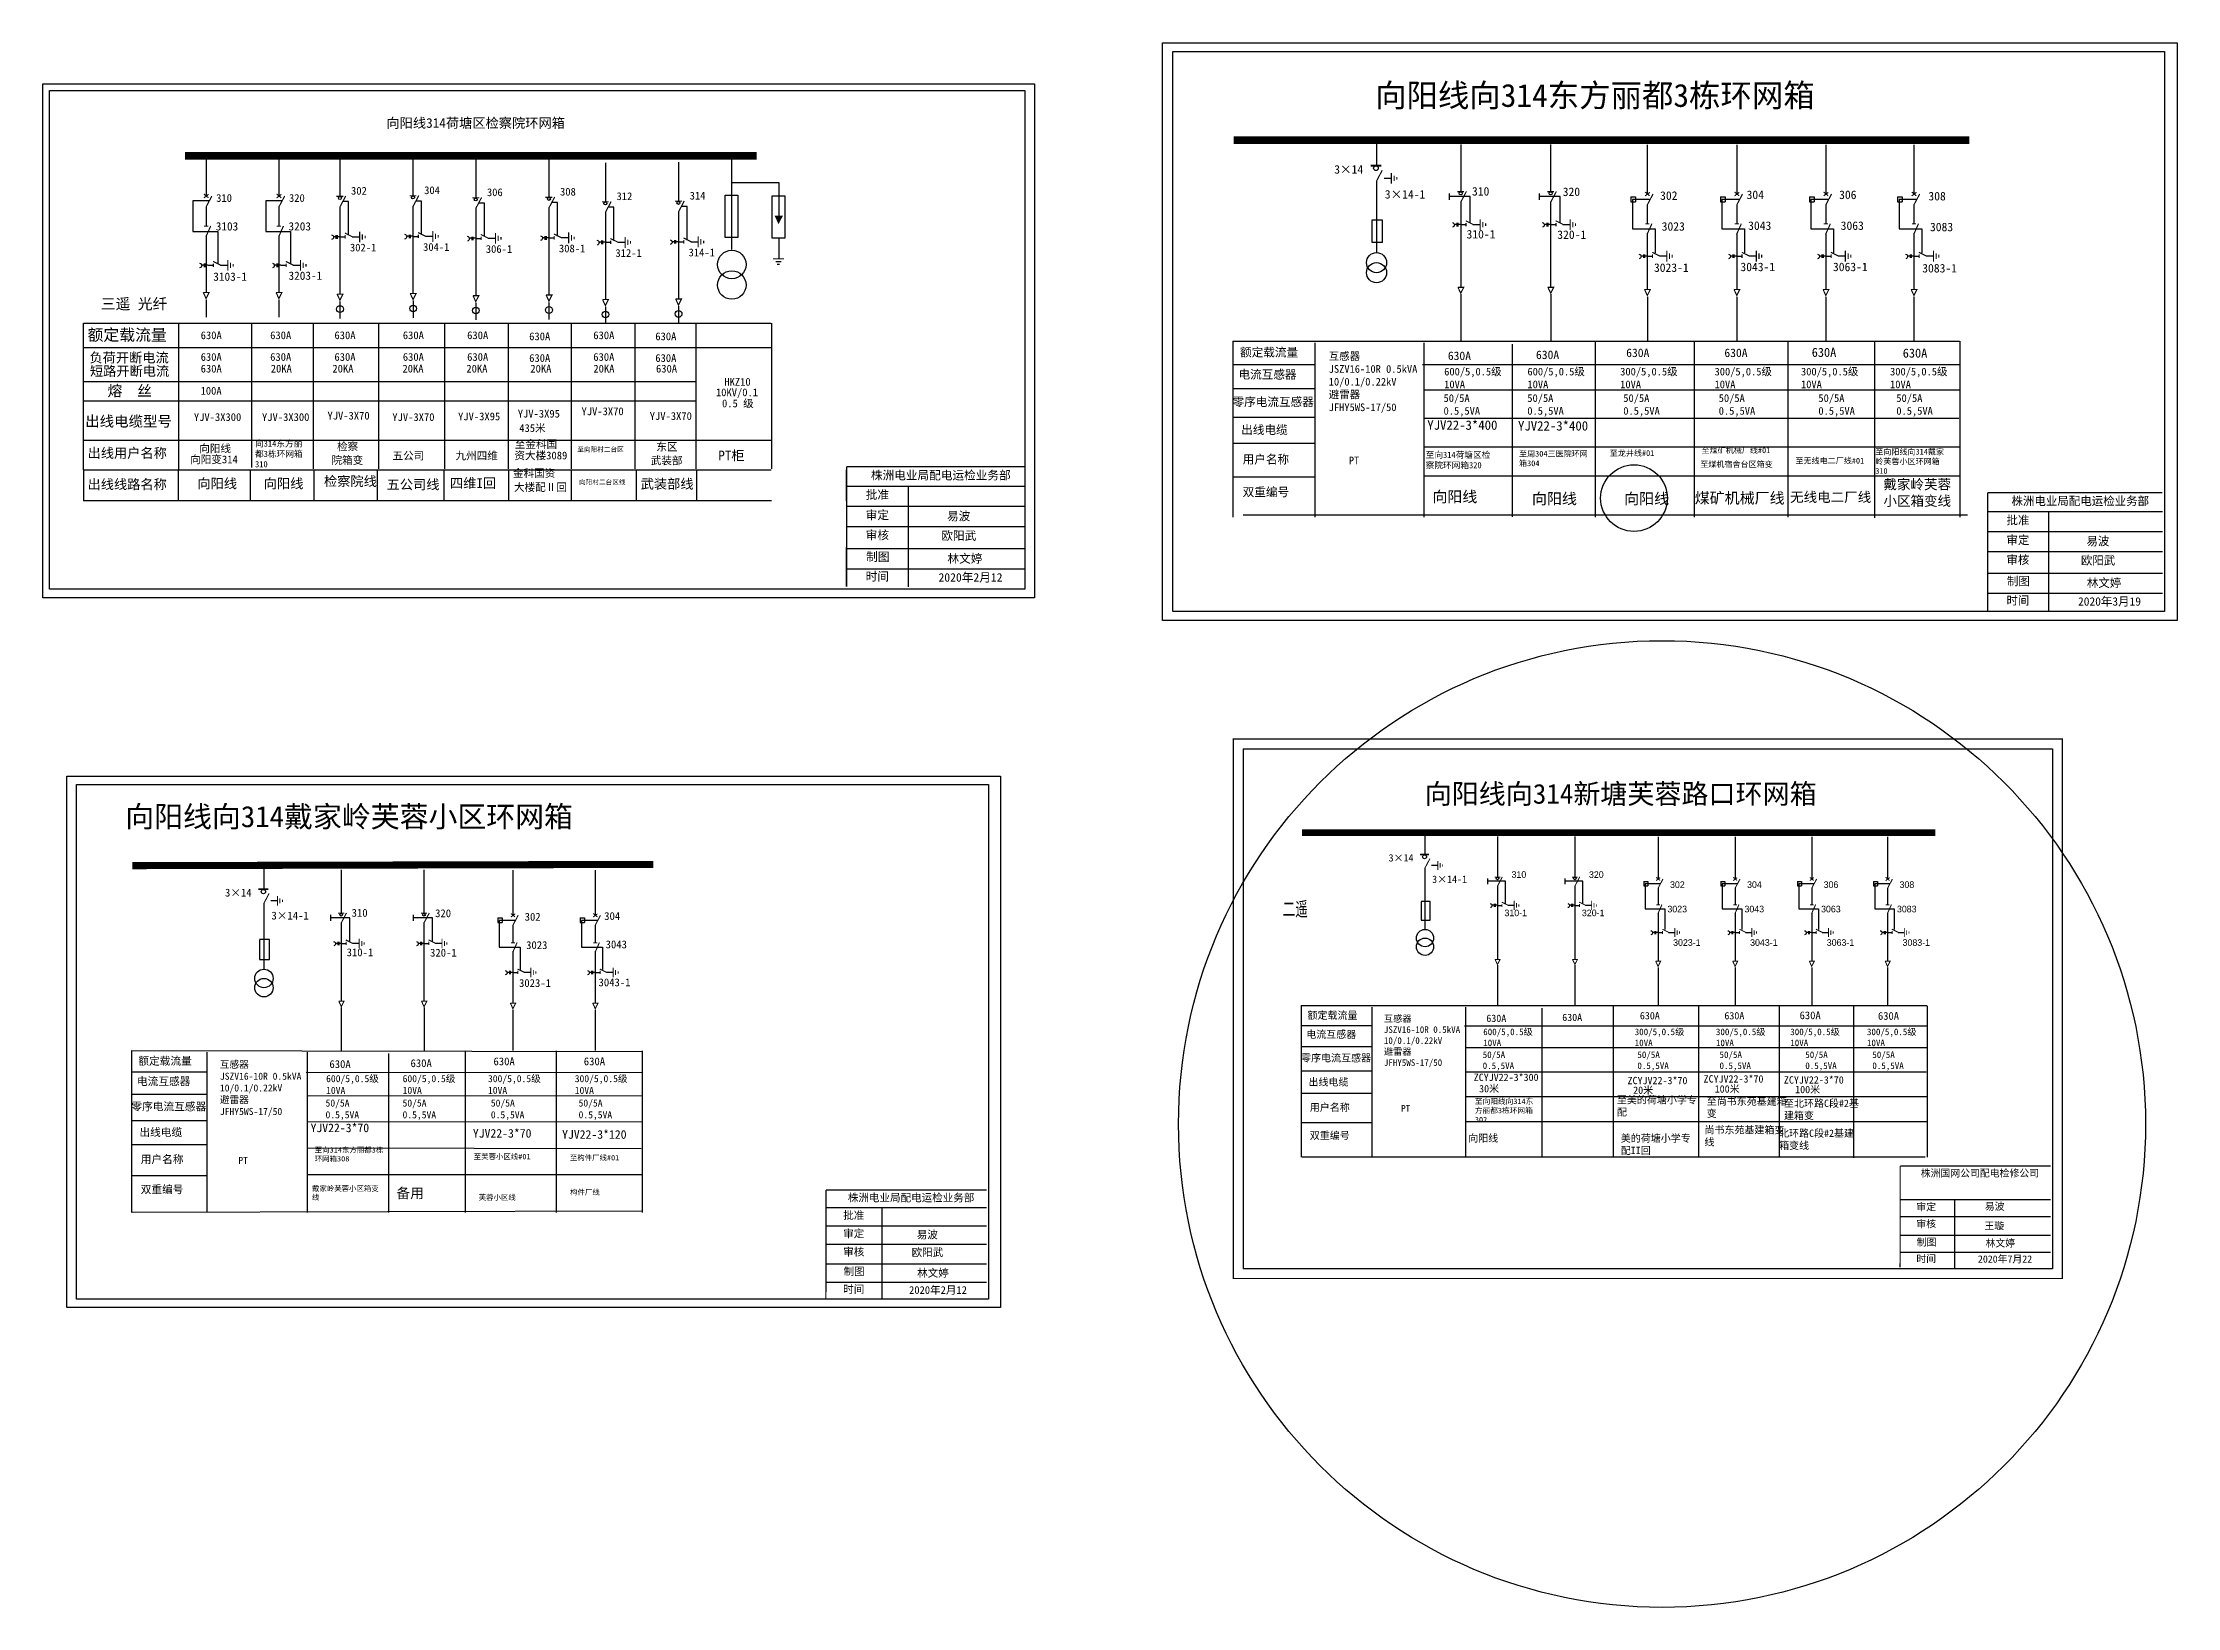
# Model space of a CAD drawing. Extents: x 886 to 1403, y -489 to -110.
import ezdxf

# ---------------------------------------------------------------- set-up
doc = ezdxf.new("R2010")
doc.units = 0
doc.header["$LTSCALE"] = 0.774411
doc.linetypes.add('ACAD_ISO02W100', pattern=[15, 12, -3])
doc.linetypes.add('CENTER', pattern=[50.8, 31.75, -6.35, 6.35, -6.35])
doc.layers.get('0').update_dxf_attribs({"linetype": 'CONTINUOUS'})
for name, color, linetype in [('2', 7, 'CONTINUOUS'), ('3', 7, 'CONTINUOUS'), ('MiniCADViewLayer', 7, 'CONTINUOUS')]:
    doc.layers.add(name, color=color, linetype=linetype)
doc.styles.add('HZ', font='')
doc.styles.add('hztxt_txtstyle_0.00_0_0', font='simkai.ttf')
doc.styles.add('hztxt_txtstyle_1.80_0_0', font='', dxfattribs={"height": 1.8, "bigfont": 'hztxt.shx'})
doc.styles.add('hztxt_txtstyle_2.70_0_0', font='simkai.ttf', dxfattribs={"height": 2.7})
doc.styles.add('SimSun_txtstyle_1.09_0_0', font='', dxfattribs={"height": 1.0944})
doc.styles.get("Standard").update_dxf_attribs({"font": '', "height": 2.5})
doc.styles.add('STYLE1', font='txt.shx', dxfattribs={"height": 2.6})
doc.styles.add('字体', font='', dxfattribs={"height": 2.5})
doc.styles.add('宋体', font='', dxfattribs={"width": 0.65})
doc.styles.get('HZ').set_extended_font_data('SimSun')
doc.styles.get('hztxt_txtstyle_1.80_0_0').set_extended_font_data('hztxt')
doc.styles.get('SimSun_txtstyle_1.09_0_0').set_extended_font_data('SimSun')
doc.styles.get('Standard').set_extended_font_data('SimSun')
doc.styles.get('字体').set_extended_font_data('KaiTi_GB2312')
doc.styles.get('宋体').set_extended_font_data('SimSun')

msp = doc.modelspace()

# ---------------------------------------------------------------- texts
at = {"style": 'HZ'}
for s, height, p in [('向阳线314荷塘区检察院环网箱', 2.3472, (969.53, -130.78)), ('三遥 光纤', 2.625, (900.4, -174.72)), ('额定载流量', 2.812, (897.2, -182.32)), ('负荷开断电流', 2.344, (897.65, -187.6)), ('短路开断电流', 2.344, (897.76, -190.84)), ('熔  丝', 2.625, (902.03, -195.77)), ('出线电缆型号', 2.564, (896.62, -203.13)), ('出线用户名称', 2.344, (897.2, -210.69)), ('向阳变314', 1.878, (922.03, -212.02)), ('向阳线', 1.878, (924.23, -209.36)), ('院箱变', 1.878, (956.23, -212.2)), ('检察', 1.878, (957.58, -208.87)), ('五公司', 1.878, (971.01, -211.12)), ('九州四维', 1.878, (986.25, -211.11)), ('武装部', 1.878, (1033.51, -212.28)), ('东区', 1.878, (1034.86, -208.95)), ('PT柜', 2.347, (1049.84, -211.29)), ('出线线路名称', 2.344, (897.19, -218.27)), ('向阳线', 2.347, (923.77, -218.07)), ('向阳线', 2.347, (939.83, -218.07)), ('检察院线', 2.347, (954.41, -217.52)), ('五公司线', 2.347, (969.57, -218.32)), ('四维I回', 2.347, (984.9, -218)), ('武装部线', 2.347, (1031.07, -218.16))]:
    msp.add_text(s, height=height, dxfattribs=at).set_placement(p)
at = {"linetype": 'Continuous', "style": 'hztxt_txtstyle_2.70_0_0'}
for s, height, p in [('3×14', 2.061, (1198.94, -141.88)), ('3×14-1', 2.061, (1211.18, -147.91)), ('310', 2.061, (1232.28, -147.19)), ('320', 2.061, (1254.25, -147.3)), ('302', 2.061, (1277.82, -148.22)), ('304', 2.061, (1298.75, -148.03)), ('306', 2.061, (1321.15, -148.03)), ('308', 2.061, (1342.76, -148.36)), ('3023', 2.061, (1278.2, -155.69)), ('3043', 2.061, (1299.13, -155.5)), ('3063', 2.061, (1321.53, -155.5)), ('3083', 2.061, (1343.14, -155.83)), ('310-1', 2.061, (1230.96, -157.58)), ('320-1', 2.061, (1252.93, -157.69)), ('3023-1', 2.061, (1276.33, -165.67)), ('3043-1', 2.061, (1297.26, -165.49)), ('3063-1', 2.061, (1319.66, -165.49)), ('3083-1', 2.061, (1341.27, -165.81)), ('3×14', 1.896, (930.45, -316.92)), ('310', 1.896, (961.11, -321.81)), ('320', 1.896, (981.31, -321.91)), ('3×14-1', 1.896, (941.7, -322.48)), ('302', 1.896, (1002.99, -322.76)), ('304', 1.896, (1022.24, -322.59)), ('310-1', 1.896, (959.89, -331.37)), ('320-1', 1.896, (980.09, -331.46)), ('3023', 1.896, (1003.34, -329.62)), ('3043', 1.896, (1022.59, -329.45)), ('3023-1', 1.896, (1001.62, -338.81)), ('3043-1', 1.896, (1020.87, -338.64))]:
    msp.add_text(s, height=height, dxfattribs=at).set_placement(p)
for s, height, p in [('310', 1.875, (928.32, -148.71)), ('320', 1.875, (945.94, -148.71)), ('302', 1.875, (960.96, -146.97)), ('304', 1.875, (978.66, -146.83)), ('306', 1.875, (993.85, -147.32)), ('308', 1.875, (1011.55, -147.19)), ('312', 1.875, (1025.22, -148.28)), ('314', 1.875, (1042.92, -148.15)), ('3103', 2, (928.22, -155.64)), ('3203', 2, (945.83, -155.64)), ('302-1', 1.875, (960.7, -160.71)), ('304-1', 1.875, (978.4, -160.58)), ('306-1', 1.875, (993.59, -161.06)), ('308-1', 1.875, (1011.29, -160.93)), ('314-1', 1.875, (1042.66, -161.9)), ('312-1', 1.875, (1024.96, -162.03)), ('3103-1', 2, (927.62, -167.82)), ('3203-1', 2, (945.83, -167.59)), ('630A', 1.875, (924.57, -181.95)), ('630A', 1.875, (941.39, -181.95)), ('630A', 1.875, (956.95, -181.95)), ('630A', 1.875, (973.5, -181.95)), ('630A', 1.875, (989.07, -181.95)), ('630A', 1.875, (1004.08, -182.21)), ('630A', 1.875, (1019.6, -181.95)), ('630A', 1.875, (1034.61, -182.21)), ('630A', 1.875, (924.57, -187.2)), ('630A', 1.875, (941.39, -187.2)), ('630A', 1.875, (956.95, -187.2)), ('630A', 1.875, (973.5, -187.2)), ('630A', 1.875, (989.07, -187.2)), ('630A', 1.875, (1004.08, -187.46)), ('630A', 1.875, (1019.6, -187.2)), ('630A', 1.875, (1034.61, -187.46)), ('630A', 1.875, (924.57, -190.03)), ('20KA', 1.875, (941.53, -190.03)), ('20KA', 1.875, (956.45, -190.03)), ('20KA', 1.875, (973.41, -190.03)), ('20KA', 1.875, (988.88, -190.03)), ('20KA', 1.875, (1004.36, -190.03)), ('20KA', 1.875, (1019.62, -190.03)), ('630A', 1.875, (1034.78, -190.03)), ('100A', 1.875, (924.54, -195.39)), ('10KV/0.1', 1.875, (1049.28, -195.77)), ('0.5 级', 1.875, (1050.76, -198.45)), ('HKZ10', 1.875, (1051.32, -193.23)), ('YJV-3X300', 1.875, (922.92, -201.76)), ('YJV-3X300', 1.875, (939.41, -201.76)), ('YJV-3X70', 1.875, (955.26, -201.42)), ('YJV-3X70', 1.875, (970.96, -201.76)), ('YJV-3X95', 1.875, (986.87, -201.59)), ('YJV-3X95', 1.875, (1001.32, -200.93)), ('YJV-3X70', 1.875, (1016.75, -200.36)), ('YJV-3X70', 1.875, (1033.26, -201.5))]:
    msp.add_text(s, height=height).set_placement(p)
at = {"color": 0}
for s, height, style, p in [('至金科国', 1.878, 'HZ', (1000.6, -208.33)), ('资大楼3089', 1.878, 'HZ', (1000.51, -211.06)), ('金科国资', 1.878, 'HZ', (1000.15, -215.35)), ('大楼配Ⅱ回', 1.878, 'HZ', (1000.4, -218.74)), ('310', 1.597, 'hztxt_txtstyle_1.80_0_0', (1241.86, -312.39, 0.02)), ('320', 1.597, 'hztxt_txtstyle_1.80_0_0', (1260.6, -312.39, 0.02)), ('302', 1.597, 'hztxt_txtstyle_1.80_0_0', (1280.22, -314.83, 0.02)), ('304', 1.597, 'hztxt_txtstyle_1.80_0_0', (1298.87, -314.83, 0.02)), ('306', 1.597, 'hztxt_txtstyle_1.80_0_0', (1317.41, -314.83, 0.02)), ('308', 1.597, 'hztxt_txtstyle_1.80_0_0', (1335.77, -314.83, 0.02)), ('310-1', 1.597, 'hztxt_txtstyle_1.80_0_0', (1240.15, -321.67, 0.02)), ('320-1', 1.597, 'hztxt_txtstyle_1.80_0_0', (1258.89, -321.67, 0.02)), ('3023', 1.597, 'hztxt_txtstyle_1.80_0_0', (1279.59, -320.74, 0.02)), ('3043', 1.597, 'hztxt_txtstyle_1.80_0_0', (1298.24, -320.74, 0.02)), ('3063', 1.597, 'hztxt_txtstyle_1.80_0_0', (1316.78, -320.74, 0.02)), ('3083', 1.597, 'hztxt_txtstyle_1.80_0_0', (1335.14, -320.74, 0.02)), ('3023-1', 1.597, 'hztxt_txtstyle_1.80_0_0', (1280.97, -328.85, 0.02)), ('3043-1', 1.597, 'hztxt_txtstyle_1.80_0_0', (1299.61, -328.85, 0.02)), ('3063-1', 1.597, 'hztxt_txtstyle_1.80_0_0', (1318.16, -328.85, 0.02)), ('3083-1', 1.597, 'hztxt_txtstyle_1.80_0_0', (1336.51, -328.85, 0.02))]:
    msp.add_text(s, height=height, dxfattribs=dict(at, style=style)).set_placement(p)
msp.add_text('435米', height=1.875, dxfattribs=at).set_placement((1001.68, -204.42))
at = {"color": 0, "linetype": 'Continuous', "style": 'hztxt_txtstyle_2.70_0_0'}
for s, p in [('3×14', (1212.1, -308.43, 0.02)), ('3×14-1', (1222.64, -313.62, 0.02))]:
    msp.add_text(s, height=1.774, dxfattribs=at).set_placement(p)
at = {"linetype": 'Continuous', "attachment_point": 1}
for s, insert, char_height, width, style in [('{\\fSimSun|b0|i0|c134|p2;向阳线向314东方丽都3栋环网箱}', (1208.83, -120.14), 5.5744, 173.4045, '字体'), ('{\\fSimSun|b0|i0|c134|p2;额定载流量}', (1176.14, -184.11), 2.0614, 33.2329, 'hztxt_txtstyle_2.70_0_0'), ('\\A1;{\\fSimSun|b0|i0|c134|p2;互感器\\PJSZV16-10R 0.5kVA\\P10/0.1/0.22kV\\P避雷器\\PJFHY5WS-17/50}', (1197.61, -185.15), 1.8553, 34.2104, 'hztxt_txtstyle_2.70_0_0'), ('{\\fSimSun|b0|i0|c134|p2;630A}', (1226.44, -184.95), 2.0614, 33.2329, 'hztxt_txtstyle_2.70_0_0'), ('{\\fSimSun|b0|i0|c134|p2;630A}', (1247.78, -184.71), 2.0614, 33.2329, 'hztxt_txtstyle_2.70_0_0'), ('{\\fSimSun|b0|i0|c134|p2;630A}', (1269.61, -184.23), 2.0614, 33.2329, 'hztxt_txtstyle_2.70_0_0'), ('{\\fSimSun|b0|i0|c134|p2;630A}', (1293.38, -184.23), 2.0614, 33.2329, 'hztxt_txtstyle_2.70_0_0'), ('{\\fSimSun|b0|i0|c134|p2;630A}', (1314.52, -184.05), 2.1846, 17.5666, 'hztxt_txtstyle_0.00_0_0'), ('{\\fSimSun|b0|i0|c134|p2;630A}', (1336.55, -184.23), 2.1846, 17.5666, 'hztxt_txtstyle_0.00_0_0'), ('{\\fSimSun|b0|i0|c134|p2;电流互感器}', (1175.78, -189.47), 2.0614, 33.2329, 'hztxt_txtstyle_2.70_0_0'), ('\\A1;{\\fSimSun|b0|i0|c134|p2;600/5,0.5级\\P10VA}', (1225.56, -188.88), 1.8553, 34.2104, 'hztxt_txtstyle_2.70_0_0'), ('\\A1;{\\fSimSun|b0|i0|c134|p2;600/5,0.5级\\P10VA}', (1245.71, -188.88), 1.8553, 34.2104, 'hztxt_txtstyle_2.70_0_0'), ('\\A1;{\\fSimSun|b0|i0|c134|p2;300/5,0.5级\\P10VA}', (1268.16, -188.88), 1.8553, 34.2104, 'hztxt_txtstyle_2.70_0_0'), ('\\A1;{\\fSimSun|b0|i0|c134|p2;300/5,0.5级\\P10VA}', (1291, -188.88), 1.8553, 34.2104, 'hztxt_txtstyle_2.70_0_0'), ('\\A1;{\\fSimSun|b0|i0|c134|p2;300/5,0.5级\\P10VA}', (1311.92, -188.88), 1.8553, 34.2104, 'hztxt_txtstyle_2.70_0_0'), ('\\A1;{\\fSimSun|b0|i0|c134|p2;300/5,0.5级\\P10VA}', (1333.48, -188.88), 1.8553, 34.2104, 'hztxt_txtstyle_2.70_0_0'), ('{\\fSimSun|b0|i0|c134|p2;零序电流互感器}', (1174.32, -196.12), 2.0614, 33.2329, 'hztxt_txtstyle_2.70_0_0'), ('{\\fSimSun|b0|i0|c134|p2;50/5A\\P0.5,5VA}', (1225.41, -195.3), 1.8553, 33.2329, 'hztxt_txtstyle_2.70_0_0'), ('{\\fSimSun|b0|i0|c134|p2;50/5A\\P0.5,5VA}', (1245.68, -195.3), 1.8553, 33.2329, 'hztxt_txtstyle_2.70_0_0'), ('{\\fSimSun|b0|i0|c134|p2;50/5A\\P0.5,5VA}', (1268.91, -195.3), 1.8553, 33.2329, 'hztxt_txtstyle_2.70_0_0'), ('{\\fSimSun|b0|i0|c134|p2;50/5A\\P0.5,5VA}', (1292.01, -195.3), 1.8553, 33.2329, 'hztxt_txtstyle_2.70_0_0'), ('{\\fSimSun|b0|i0|c134|p2;50/5A\\P0.5,5VA}', (1316.13, -195.3), 1.8553, 33.2329, 'hztxt_txtstyle_2.70_0_0'), ('{\\fSimSun|b0|i0|c134|p2;50/5A\\P0.5,5VA}', (1335, -195.3), 1.8553, 33.2329, 'hztxt_txtstyle_2.70_0_0'), ('YJV22-3*400', (1221.47, -201.63), 2.2676, 36.5562, 'hztxt_txtstyle_2.70_0_0'), ('{\\fSimSun|b0|i0|c134|p2;向\\fSimSun|b0|i0|c0|p2;314\\fSimSun|b0|i0|c134|p2;东方丽都\\fSimSun|b0|i0|c0|p2;3\\fSimSun|b0|i0|c134|p2;栋环网箱\\fSimSun|b0|i0|c0|p2;310}', (937.73, -206.48), 1.5, 12.8303, 'STYLE1'), ('{\\fSimSun|b0|i0|c134|p2;出线电缆}', (1176.43, -202.88), 2.0614, 33.2329, 'hztxt_txtstyle_2.70_0_0'), ('YJV22-3*400', (1243.43, -201.81), 2.2676, 36.5562, 'hztxt_txtstyle_2.70_0_0'), ('{\\fSimSun|b0|i0|c134|p2;至向阳村二台区}', (1015.76, -208.06), 1.144, 12.5574, 'STYLE1'), ('{\\fSimSun|b0|i0|c134|p2;用户名称}', (1176.78, -210.03), 2.0614, 33.2329, 'hztxt_txtstyle_2.70_0_0'), ('{\\fSimSun|b0|i0|c134|p2;PT}', (1202.47, -210.4), 1.8626, 14.4908, 'hztxt_txtstyle_0.00_0_0'), ('{\\fSimSun|b0|i0|c134|p2;至向314荷塘区检察院环网箱320}', (1221.07, -209.22), 1.5, 17.184, 'hztxt_txtstyle_2.70_0_0'), ('{\\fSimSun|b0|i0|c134|p2;至周304三医院环网箱304}', (1243.68, -208.99), 1.3936, 18.2704, 'hztxt_txtstyle_2.70_0_0'), ('{\\fSimSun|b0|i0|c134|p2;至龙井线#01}', (1265.63, -208.85), 1.3936, 18.2704, 'hztxt_txtstyle_2.70_0_0'), ('{\\fSimSun|b0|i0|c134|p2;至煤机宿舍台区箱变}', (1287.53, -211.55), 1.3936, 18.2704, 'hztxt_txtstyle_2.70_0_0'), ('{\\fSimSun|b0|i0|c134|p2;至煤矿机械厂线#01}', (1287.84, -208.16), 1.3936, 18.2704, 'hztxt_txtstyle_2.70_0_0'), ('{\\fSimSun|b0|i0|c134|p2;至无线电二厂线#01}', (1310.57, -210.69), 1.3936, 18.2704, 'hztxt_txtstyle_2.70_0_0'), ('{\\fSimSun|b0|i0|c134|p2;至向阳线向314戴家岭芙蓉小区环网箱310}', (1329.9, -208.52), 1.3936, 18.2704, 'hztxt_txtstyle_2.70_0_0'), ('{\\fSimSun|b0|i0|c134|p2;向阳村二台区线}', (1016.18, -215.98), 1.144, 12.5574, 'STYLE1'), ('株洲电业局配电运检业务部', (1086.79, -213.88), 2.0678, 56.5313, '字体'), ('{\\fKaiTi_GB2312|b0|i0|c134|p49;批准}', (1085.54, -218.59), 2.0678, 16.171, '字体'), ('{\\fSimSun|b0|i0|c134|p2;双重编号}', (1176.78, -217.94), 2.0614, 33.2329, 'hztxt_txtstyle_2.70_0_0'), ('株洲电业局配电运检业务部', (1362.88, -220.13), 2.0335, 55.5952, '字体'), ('\\f\uffbfﾬￌﾣﾤ_GB2312|b0|i0|c134|p49;审定', (1085.54, -223.5), 2.0678, 16.171, '字体'), ('易波', (1105.22, -223.77), 2.068, 16.171, '字体'), ('{\\fKaiTi_GB2312|b0|i0|c134|p49;批准}', (1361.65, -224.76), 2.0335, 15.9032, '字体'), ('\\f\uffbfﾬￌﾣﾤ_GB2312|b0|i0|c134|p49;审核', (1085.54, -228.37), 2.0678, 16.171, '字体'), ('欧阳武', (1103.84, -228.51), 2.068, 16.171, '字体'), ('\\f\uffbfﾬￌﾣﾤ_GB2312|b0|i0|c134|p49;审定', (1361.65, -229.59), 2.0335, 15.9032, '字体'), ('易波', (1381.01, -229.85), 2.034, 15.9032, '字体'), ('\\f\uffbfﾬￌﾣﾤ_GB2312|b0|i0|c134|p49;制图', (1085.65, -233.62), 2.0678, 16.171, '字体'), ('林文婷', (1105.32, -234.06), 2.068, 16.171, 'SimSun_txtstyle_1.09_0_0'), ('\\f\uffbfﾬￌﾣﾤ_GB2312|b0|i0|c134|p49;审核', (1361.65, -234.38), 2.0335, 15.9032, '字体'), ('欧阳武', (1379.66, -234.51), 2.034, 15.9032, '字体'), ('\\f\uffbfﾬￌﾣﾤ_GB2312|b0|i0|c134|p49;时间', (1085.54, -238.37), 2.0678, 16.171, '字体'), ('2020年2月12', (1103.16, -238.61), 2.068, 30.2459, 'SimSun_txtstyle_1.09_0_0'), ('\\f\uffbfﾬￌﾣﾤ_GB2312|b0|i0|c134|p49;制图', (1361.76, -239.54), 2.0335, 15.9032, '字体'), ('林文婷', (1381.11, -239.97), 2.034, 15.9032, 'SimSun_txtstyle_1.09_0_0'), ('\\f\uffbfﾬￌﾣﾤ_GB2312|b0|i0|c134|p49;时间', (1361.65, -244.21), 2.0335, 15.9032, '字体'), ('2020年3月19', (1378.98, -244.45), 2.034, 29.745, 'SimSun_txtstyle_1.09_0_0'), ('{\\fSimSun|b0|i0|c134|p2;向阳线向314戴家岭芙蓉小区环网箱}', (906.31, -294.99), 5.1268, 178.7582, '字体'), ('{\\fSimSun|b0|i0|c134|p2;额定载流量}', (909.48, -355.77), 1.8959, 30.5649, 'hztxt_txtstyle_2.70_0_0'), ('\\A1;{\\fSimSun|b0|i0|c134|p2;互感器\\PJSZV16-10R 0.5kVA\\P10/0.1/0.22kV\\P避雷器\\PJFHY5WS-17/50}', (929.22, -356.72), 1.7063, 31.4639, 'hztxt_txtstyle_2.70_0_0'), ('{\\fSimSun|b0|i0|c134|p2;630A}', (975.36, -356.32), 1.8959, 30.5649, 'hztxt_txtstyle_2.70_0_0'), ('{\\fSimSun|b0|i0|c134|p2;630A}', (995.44, -355.87), 1.8959, 30.5649, 'hztxt_txtstyle_2.70_0_0'), ('{\\fSimSun|b0|i0|c134|p2;630A}', (1017.3, -355.87), 1.8959, 30.5649, 'hztxt_txtstyle_2.70_0_0'), ('{\\fSimSun|b0|i0|c134|p2;电流互感器}', (909.15, -360.7), 1.8959, 30.5649, 'hztxt_txtstyle_2.70_0_0'), ('\\A1;{\\fSimSun|b0|i0|c134|p2;600/5,0.5级\\P10VA}', (954.93, -360.15), 1.7063, 31.4639, 'hztxt_txtstyle_2.70_0_0'), ('{\\fSimSun|b0|i0|c134|p2;630A}', (955.73, -356.54), 1.8959, 30.5649, 'hztxt_txtstyle_2.70_0_0'), ('\\A1;{\\fSimSun|b0|i0|c134|p2;600/5,0.5级\\P10VA}', (973.45, -360.15), 1.7063, 31.4639, 'hztxt_txtstyle_2.70_0_0'), ('\\A1;{\\fSimSun|b0|i0|c134|p2;300/5,0.5级\\P10VA}', (994.11, -360.15), 1.7063, 31.4639, 'hztxt_txtstyle_2.70_0_0'), ('\\A1;{\\fSimSun|b0|i0|c134|p2;300/5,0.5级\\P10VA}', (1015.11, -360.15), 1.7063, 31.4639, 'hztxt_txtstyle_2.70_0_0'), ('{\\fSimSun|b0|i0|c134|p2;零序电流互感器}', (907.8, -366.81), 1.8959, 30.5649, 'hztxt_txtstyle_2.70_0_0'), ('{\\fSimSun|b0|i0|c134|p2;50/5A\\P0.5,5VA}', (954.79, -366.06), 1.7063, 30.5649, 'hztxt_txtstyle_2.70_0_0'), ('{\\fSimSun|b0|i0|c134|p2;50/5A\\P0.5,5VA}', (973.43, -366.06), 1.7063, 30.5649, 'hztxt_txtstyle_2.70_0_0'), ('{\\fSimSun|b0|i0|c134|p2;50/5A\\P0.5,5VA}', (994.8, -366.06), 1.7063, 30.5649, 'hztxt_txtstyle_2.70_0_0'), ('{\\fSimSun|b0|i0|c134|p2;50/5A\\P0.5,5VA}', (1016.04, -366.06), 1.7063, 30.5649, 'hztxt_txtstyle_2.70_0_0'), ('YJV22-3*70', (951.16, -371.88), 2.086, 33.6214, 'hztxt_txtstyle_2.70_0_0'), ('{\\fSimSun|b0|i0|c134|p2;出线电缆}', (909.74, -373.03), 1.8959, 30.5649, 'hztxt_txtstyle_2.70_0_0'), ('YJV22-3*70', (990.45, -373.2), 2.086, 33.6214, 'hztxt_txtstyle_2.70_0_0'), ('YJV22-3*120', (1012.05, -373.48), 2.0855, 33.6214, 'hztxt_txtstyle_2.70_0_0'), ('{\\fSimSun|b0|i0|c134|p2;用户名称}', (910.06, -379.6), 1.8959, 30.5649, 'hztxt_txtstyle_2.70_0_0'), ('{\\fSimSun|b0|i0|c134|p2;PT}', (933.69, -379.95), 1.7131, 13.3274, 'hztxt_txtstyle_0.00_0_0'), ('{\\fSimSun|b0|i0|c134|p2;至向314东方丽都3栋环网箱308}', (952.18, -377.63), 1.2817, 16.8037, 'hztxt_txtstyle_2.70_0_0'), ('{\\fSimSun|b0|i0|c134|p2;至芙蓉小区线#01}', (990.66, -379.24), 1.2817, 16.8037, 'hztxt_txtstyle_2.70_0_0'), ('{\\fSimSun|b0|i0|c134|p2;至构件厂线#01}', (1013.92, -379.51), 1.2817, 16.8037, 'hztxt_txtstyle_2.70_0_0'), ('{\\fSimSun|b0|i0|c134|p2;双重编号}', (910.06, -386.88), 1.8959, 30.5649, 'hztxt_txtstyle_2.70_0_0'), ('{\\fSimSun|b0|i0|c134|p2;戴家岭芙蓉小区箱变线}', (951.51, -386.96), 1.2817, 16.8037, 'hztxt_txtstyle_2.70_0_0'), ('{\\fSimSun|b0|i0|c134|p2;芙蓉小区线}', (991.86, -389.12), 1.2817, 16.8037, 'hztxt_txtstyle_2.70_0_0'), ('{\\fSimSun|b0|i0|c134|p2;构件厂线}', (1013.99, -387.85), 1.2817, 16.8037, 'hztxt_txtstyle_2.70_0_0'), ('株洲电业局配电运检业务部', (1081.22, -388.89), 1.8703, 51.132, '字体'), ('{\\fKaiTi_GB2312|b0|i0|c134|p49;批准}', (1080.09, -393.16), 1.8703, 14.6265, '字体'), ('\\f\uffbfﾬￌﾣﾤ_GB2312|b0|i0|c134|p49;审定', (1080.09, -397.59), 1.8703, 14.6265, '字体'), ('易波', (1097.9, -397.84), 1.87, 14.6265, '字体'), ('\\f\uffbfﾬￌﾣﾤ_GB2312|b0|i0|c134|p49;审核', (1080.09, -402), 1.8703, 14.6265, '字体'), ('欧阳武', (1096.65, -402.12), 1.87, 14.6265, '字体'), ('\\f\uffbfﾬￌﾣﾤ_GB2312|b0|i0|c134|p49;制图', (1080.19, -406.75), 1.8703, 14.6265, '字体'), ('林文婷', (1097.99, -407.14), 1.87, 14.6265, 'SimSun_txtstyle_1.09_0_0'), ('\\f\uffbfﾬￌﾣﾤ_GB2312|b0|i0|c134|p49;时间', (1080.09, -411.04), 1.8703, 14.6265, '字体'), ('2020年2月12', (1096.03, -411.26), 1.87, 27.357, 'SimSun_txtstyle_1.09_0_0')]:
    msp.add_mtext(s, dxfattribs=dict(at, insert=insert, char_height=char_height, width=width, style=style))
at = {"attachment_point": 1}
for s, insert, char_height, width in [('戴家岭芙蓉小区箱变线', (1331.88, -215.91), 2.4, 17.0039), ('向阳线', (1222.7, -218.76), 2.657, 33.03), ('向阳线', (1246.8, -219.24), 2.657, 33.03), ('向阳线', (1269.12, -219.24), 2.657, 33.03), ('煤矿机械厂线', (1286.2, -219.09), 2.657, 33.03), ('无线电二厂线', (1309.28, -218.98), 2.4, 33.03), ('备用', (971.94, -387.5), 2.444, 30.3783)]:
    msp.add_mtext(s, dxfattribs=dict(at, insert=insert, char_height=char_height, width=width))
at = {"color": 7, "linetype": 'Continuous', "true_color": 0xffffff, "attachment_point": 1}
for s, insert, char_height, width, style in [('{\\C256;向阳线向314新塘芙蓉路口环网箱}', (1220.84, -289.64, 0.02), 4.7975, 144.8278, '字体'), ('{\\fSimSun|b0|i0|c134|p2;ZCYJV22-3*300}', (1232.71, -359.8, 0.02), 1.7741, 28.6016, 'hztxt_txtstyle_2.70_0_0'), ('{\\fSimSun|b0|i0|c134|p2;ZCYJV22-3*70}', (1269.95, -360.58, 0.01), 1.7741, 28.6016, 'hztxt_txtstyle_2.70_0_0'), ('{\\fSimSun|b0|i0|c134|p2;ZCYJV22-3*70}', (1288.35, -360.18, 0.01), 1.7741, 28.6016, 'hztxt_txtstyle_2.70_0_0'), ('{\\fSimSun|b0|i0|c134|p2;ZCYJV22-3*70}', (1307.79, -360.43, 0.01), 1.7741, 28.6016, 'hztxt_txtstyle_2.70_0_0'), ('{\\fSimSun|b0|i0|c134|p2;至向阳线向314东方丽都3栋环网箱302}', (1232.98, -365.83, 0.02), 1.3306, 15.3578, 'hztxt_txtstyle_2.70_0_0'), ('{\\fSimSun|b0|i0|c134|p2;30米}', (1234.01, -362.55, 0.01), 1.7741, 28.6016, 'hztxt_txtstyle_2.70_0_0'), ('{\\fSimSun|b0|i0|c134|p2;至美的荷塘小学专配}', (1267.37, -365.26, 0.02), 1.7741, 19.8738, 'hztxt_txtstyle_2.70_0_0'), ('{\\fSimSun|b0|i0|c134|p2;20米}', (1271.3, -362.91, 0.01), 1.7741, 28.6016, 'hztxt_txtstyle_2.70_0_0'), ('{\\fSimSun|b0|i0|c134|p2;至尚书东苑基建箱变}', (1289.1, -365.6, 0.01), 1.7741, 19.8738, 'hztxt_txtstyle_2.70_0_0'), ('{\\fSimSun|b0|i0|c134|p2;100米}', (1291.03, -362.61, 0.01), 1.7741, 28.6016, 'hztxt_txtstyle_2.70_0_0'), ('{\\fSimSun|b0|i0|c134|p2;至北环路C段#2基建箱变}', (1307.81, -366.1, 0.01), 1.7741, 19.8738, 'hztxt_txtstyle_2.70_0_0'), ('{\\fSimSun|b0|i0|c134|p2;100米}', (1310.51, -362.75, 0.01), 1.7741, 28.6016, 'hztxt_txtstyle_2.70_0_0'), ('{\\fSimSun|b0|i0|c134|p2;向阳线}', (1231.37, -374.52, 0.02), 1.7741, 19.8738, 'hztxt_txtstyle_2.70_0_0'), ('{\\fSimSun|b0|i0|c134|p2;美的荷塘小学专配II回}', (1268.3, -374.55, 0.02), 1.7741, 18.1247, 'hztxt_txtstyle_2.70_0_0'), ('{\\fSimSun|b0|i0|c134|p2;\\C7;尚书东苑基建箱变线}', (1288.56, -372.51, 0.02), 1.7741, 19.8738, 'hztxt_txtstyle_2.70_0_0'), ('{\\fSimSun|b0|i0|c134|p2;北环路C段#2基建箱变线}', (1306.61, -373.34, 0.01), 1.7741, 19.8738, 'hztxt_txtstyle_2.70_0_0'), ('株洲国网公司配电检修公司', (1340.9, -383.01, 0.02), 1.7501, 47.8475, '字体'), ('易波', (1356.42, -391.05, 0.02), 1.75, 13.6869, '字体'), ('王璇', (1356.33, -395.75, 0.02), 1.75, 13.6869, '字体'), ('林文婷', (1356.59, -399.96, 0.02), 1.75, 13.6869, '字体'), ('2020年7月22', (1354.76, -403.81, 0.02), 1.75, 25.5997, '字体')]:
    msp.add_mtext(s, dxfattribs=dict(at, insert=insert, char_height=char_height, width=width, style=style))
at = {"color": 0, "linetype": 'Continuous', "attachment_point": 1}
for s, insert, char_height, width, style in [('{\\fSimSun|b0|i0|c134|p2;额定载流量}', (1192.48, -344.78, 0.02), 1.7741, 28.6016, 'hztxt_txtstyle_2.70_0_0'), ('\\A1;{\\fSimSun|b0|i0|c134|p2;互感器\\PJSZV16-10R 0.5kVA\\P10/0.1/0.22kV\\P避雷器\\PJFHY5WS-17/50}', (1210.96, -345.67, 0.02), 1.5967, 29.4428, 'hztxt_txtstyle_2.70_0_0'), ('{\\fSimSun|b0|i0|c134|p2;630A}', (1235.76, -345.5, 0.02), 1.7741, 28.6016, 'hztxt_txtstyle_2.70_0_0'), ('{\\fSimSun|b0|i0|c134|p2;630A}', (1254.13, -345.29, 0.02), 1.7741, 28.6016, 'hztxt_txtstyle_2.70_0_0'), ('{\\fSimSun|b0|i0|c134|p2;630A}', (1272.92, -344.88, 0.02), 1.7741, 28.6016, 'hztxt_txtstyle_2.70_0_0'), ('{\\fSimSun|b0|i0|c134|p2;630A}', (1293.38, -344.88, 0.02), 1.7741, 28.6016, 'hztxt_txtstyle_2.70_0_0'), ('{\\fSimSun|b0|i0|c134|p2;630A}', (1311.58, -344.73, 0.02), 1.8802, 15.1185, 'hztxt_txtstyle_0.00_0_0'), ('{\\fSimSun|b0|i0|c134|p2;630A}', (1330.54, -344.88, 0.02), 1.8802, 15.1185, 'hztxt_txtstyle_0.00_0_0'), ('{\\fSimSun|b0|i0|c134|p2;电流互感器}', (1192.17, -349.39, 0.02), 1.7741, 28.6016, 'hztxt_txtstyle_2.70_0_0'), ('\\A1;{\\fSimSun|b0|i0|c134|p2;600/5,0.5级\\P10VA}', (1235.01, -348.88, 0.02), 1.5967, 29.4428, 'hztxt_txtstyle_2.70_0_0'), ('\\A1;{\\fSimSun|b0|i0|c134|p2;300/5,0.5级\\P10VA}', (1271.67, -348.88, 0.02), 1.5967, 29.4428, 'hztxt_txtstyle_2.70_0_0'), ('\\A1;{\\fSimSun|b0|i0|c134|p2;300/5,0.5级\\P10VA}', (1291.33, -348.88, 0.02), 1.5967, 29.4428, 'hztxt_txtstyle_2.70_0_0'), ('\\A1;{\\fSimSun|b0|i0|c134|p2;300/5,0.5级\\P10VA}', (1309.33, -348.88, 0.02), 1.5967, 29.4428, 'hztxt_txtstyle_2.70_0_0'), ('\\A1;{\\fSimSun|b0|i0|c134|p2;300/5,0.5级\\P10VA}', (1327.89, -348.88, 0.02), 1.5967, 29.4428, 'hztxt_txtstyle_2.70_0_0'), ('{\\fSimSun|b0|i0|c134|p2;零序电流互感器}', (1190.91, -355.11, 0.02), 1.7741, 28.6016, 'hztxt_txtstyle_2.70_0_0'), ('{\\fSimSun|b0|i0|c134|p2;50/5A\\P0.5,5VA}', (1234.88, -354.41, 0.02), 1.5967, 28.6016, 'hztxt_txtstyle_2.70_0_0'), ('{\\fSimSun|b0|i0|c134|p2;50/5A\\P0.5,5VA}', (1272.32, -354.41, 0.02), 1.5967, 28.6016, 'hztxt_txtstyle_2.70_0_0'), ('{\\fSimSun|b0|i0|c134|p2;50/5A\\P0.5,5VA}', (1292.2, -354.41, 0.02), 1.5967, 28.6016, 'hztxt_txtstyle_2.70_0_0'), ('{\\fSimSun|b0|i0|c134|p2;50/5A\\P0.5,5VA}', (1312.96, -354.41, 0.02), 1.5967, 28.6016, 'hztxt_txtstyle_2.70_0_0'), ('{\\fSimSun|b0|i0|c134|p2;50/5A\\P0.5,5VA}', (1329.19, -354.41, 0.02), 1.5967, 28.6016, 'hztxt_txtstyle_2.70_0_0'), ('{\\fSimSun|b0|i0|c134|p2;出线电缆}', (1192.72, -360.93, 0.02), 1.7741, 28.6016, 'hztxt_txtstyle_2.70_0_0'), ('{\\fSimSun|b0|i0|c134|p2;用户名称}', (1193.03, -367.08, 0.02), 1.7741, 28.6016, 'hztxt_txtstyle_2.70_0_0'), ('{\\fSimSun|b0|i0|c134|p2;PT}', (1215.14, -367.4, 0.02), 1.603, 12.4713, 'hztxt_txtstyle_0.00_0_0'), ('{\\fSimSun|b0|i0|c134|p2;双重编号}', (1193.03, -373.89, 0.02), 1.7741, 28.6016, 'hztxt_txtstyle_2.70_0_0'), ('\\f\uffbfﾬￌﾣﾤ_GB2312|b0|i0|c134|p49;审定', (1339.84, -391.16, 0.02), 1.7501, 13.6869, '字体'), ('\\f\uffbfﾬￌﾣﾤ_GB2312|b0|i0|c134|p49;审核', (1339.84, -395.28, 0.02), 1.7501, 13.6869, '字体'), ('\\f\uffbfﾬￌﾣﾤ_GB2312|b0|i0|c134|p49;制图', (1339.94, -399.72, 0.02), 1.7501, 13.6869, '字体'), ('\\f\uffbfﾬￌﾣﾤ_GB2312|b0|i0|c134|p49;时间', (1339.84, -403.74, 0.02), 1.7501, 13.6869, '字体')]:
    msp.add_mtext(s, dxfattribs=dict(at, insert=insert, char_height=char_height, width=width, style=style))
at = {"layer": '3', "color": 0, "style": '宋体', "width": 0.65}
msp.add_text('二遥', height=3.428, dxfattribs=at).set_placement((1186.47, -321.65, -0.02))

# ---------------------------------------------------------------- blocks, each defined once
blk = doc.blocks.new('JD')
for points in [[(-2, 0.2), (-2, -0.2), (2, 0.2), (2, -0.2)], [(1, -1.2), (1, -0.8), (-1, -1.2), (-1, -0.8)], [(-0.5, -1.8), (-0.5, -2.2), (0.5, -1.8), (0.5, -2.2)]]:
    blk.add_trace(points)

# ---------------------------------------------------------------- hatches: boundary and pattern name
at = {"linetype": 'Continuous'}
msp.add_hatch(color=256, dxfattribs=at).paths.add_polyline_path([(1063.47, -152.03), (1064.44, -154.12), (1065.52, -152.03)])

# ---------------------------------------------------------------- linework, layer by layer
for p, q in [((1209.14, -133.74), (1209.14, -139.85)), ((925.87, -137.83), (925.87, -147.33)), ((943.49, -137.83), (943.49, -147.33)), ((958.26, -137.92), (958.26, -147.34)), ((975.96, -137.79), (975.96, -147.21)), ((991.15, -138.27), (991.15, -147.69)), ((1008.85, -138.14), (1008.85, -147.56)), ((1022.52, -139.24), (1022.52, -148.65)), ((1040.22, -139.1), (1040.22, -148.52)), ((1053.06, -138.32), (1053.06, -160.23)), ((1229.55, -134.86), (1229.55, -146.21)), ((1251.33, -134.86), (1251.33, -146.21)), ((1274.72, -134.92), (1274.72, -146.84)), ((1296.38, -134.92), (1296.38, -146.84)), ((1317.93, -134.92), (1317.93, -146.84)), ((1339.26, -134.92), (1339.26, -146.84)), ((1064.49, -144), (1064.49, -152.04)), ((1209.17, -143.63), (1209.17, -160.96)), ((1211, -142.94), (1212.75, -142.94)), ((975.96, -149.76), (975.96, -170.96)), ((1229.55, -148.74), (1229.55, -169.37)), ((1251.33, -148.74), (1251.33, -169.37)), ((1270.76, -147.49), (1271.87, -147.49)), ((1270.76, -147.49), (1270.76, -148.72)), ((1270.76, -148.72), (1271.87, -148.72)), ((1271.87, -147.49), (1271.87, -148.72)), ((1274.72, -149.37), (1274.72, -153.97)), ((1292.42, -147.49), (1293.53, -147.49)), ((1292.42, -147.49), (1292.42, -148.72)), ((1292.42, -148.72), (1293.53, -148.72)), ((1293.53, -147.49), (1293.53, -148.72)), ((1296.38, -149.37), (1296.38, -153.97)), ((1313.97, -147.49), (1315.08, -147.49)), ((1313.97, -147.49), (1313.97, -148.72)), ((1313.97, -148.72), (1315.08, -148.72)), ((1315.08, -147.49), (1315.08, -148.72)), ((1317.93, -149.37), (1317.93, -153.97)), ((1335.3, -147.49), (1336.41, -147.49)), ((1335.3, -147.49), (1335.3, -148.72)), ((1335.3, -148.72), (1336.41, -148.72)), ((1336.41, -147.49), (1336.41, -148.72)), ((1339.26, -149.37), (1339.26, -153.97)), ((925.87, -149.89), (925.87, -154.54)), ((943.49, -149.89), (943.49, -154.54)), ((958.26, -149.89), (958.26, -171.09)), ((991.15, -150.25), (991.15, -171.45)), ((1008.85, -150.12), (1008.85, -171.32)), ((1022.52, -151.21), (1022.52, -172.41)), ((1040.22, -151.08), (1040.22, -172.28)), ((1229.55, -154.22), (1230.84, -154.22)), ((1232.51, -154.19), (1234.26, -154.19)), ((1251.33, -154.22), (1252.61, -154.22)), ((1254.29, -154.19), (1256.04, -154.19)), ((925.87, -156.86), (925.87, -170.58)), ((943.49, -156.86), (943.49, -170.58)), ((958.26, -157.2), (959.56, -157.2)), ((961.25, -157.16), (963.02, -157.16)), ((975.96, -157.07), (977.26, -157.07)), ((978.95, -157.03), (980.72, -157.03)), ((991.15, -157.55), (992.45, -157.55)), ((994.14, -157.51), (995.91, -157.51)), ((1008.85, -157.42), (1010.15, -157.42)), ((1011.84, -157.38), (1013.61, -157.38)), ((1022.52, -158.51), (1023.82, -158.51)), ((1025.51, -158.48), (1027.28, -158.48)), ((1040.22, -158.38), (1041.52, -158.38)), ((1043.21, -158.35), (1044.98, -158.35)), ((1064.47, -157.53), (1064.47, -162.5)), ((1274.72, -156.27), (1274.72, -169.85)), ((1296.38, -156.27), (1296.38, -169.85)), ((1317.93, -156.27), (1317.93, -169.85)), ((1339.26, -156.27), (1339.26, -169.85)), ((926.35, -164.07), (927.64, -164.07)), ((929.34, -164.03), (931.1, -164.03)), ((943.96, -164.07), (945.26, -164.07)), ((946.95, -164.03), (948.72, -164.03)), ((1274.72, -161.85), (1276, -161.85)), ((1277.68, -161.81), (1279.43, -161.81)), ((1296.38, -161.85), (1297.66, -161.85)), ((1299.34, -161.81), (1301.09, -161.81)), ((1317.93, -161.85), (1319.21, -161.85)), ((1320.89, -161.81), (1322.64, -161.81)), ((1339.26, -161.85), (1340.54, -161.85)), ((1342.22, -161.81), (1343.96, -161.81)), ((896.18, -178.1), (1062.55, -178.1)), ((896.2, -213.62), (896.21, -178.1)), ((919.23, -178.28), (919.23, -213.62)), ((936.9, -178.28), (936.9, -213.07)), ((951.76, -178.28), (951.76, -213.34)), ((967.59, -178.28), (967.59, -213.34)), ((983.6, -178.1), (983.6, -213.34)), ((999.02, -178.28), (999.02, -213.34)), ((1014.22, -178.1), (1014.22, -213.34)), ((1029.65, -178.28), (1029.65, -213.34)), ((1044.38, -178.1), (1044.38, -213.34)), ((1062.72, -178.1), (1062.72, -213.34)), ((896.18, -183.95), (1062.69, -183.95)), ((1194.39, -188.14), (1174.5, -188.14)), ((896.27, -192.2), (919.3, -192.2)), ((919.16, -192.2), (1044.34, -192.2)), ((1194.31, -193.99), (1174.42, -193.99)), ((896.27, -196.85), (919.25, -196.85)), ((919.19, -196.85), (1044.34, -196.85)), ((1194.31, -200.89), (1174.42, -200.89)), ((1194.24, -207.19), (1174.35, -207.19)), ((1194.31, -215.39), (1174.42, -215.39)), ((1062.75, -221.09), (896.18, -221.09)), ((939.83, -309.44), (939.83, -315.06)), ((958.6, -310.47), (958.6, -320.91)), ((978.62, -310.47), (978.62, -320.91)), ((1000.14, -310.53), (1000.14, -321.49)), ((1020.06, -310.53), (1020.06, -321.49)), ((939.85, -318.54), (939.85, -334.47)), ((941.53, -317.9), (943.14, -317.9)), ((958.6, -323.24), (958.6, -342.21)), ((978.62, -323.24), (978.62, -342.21)), ((996.5, -322.08), (997.52, -322.08)), ((996.5, -322.08), (996.5, -323.22)), ((996.5, -323.22), (997.52, -323.22)), ((997.52, -322.08), (997.52, -323.22)), ((1000.14, -323.82), (1000.14, -328.05)), ((1016.42, -322.08), (1017.44, -322.08)), ((1016.42, -322.08), (1016.42, -323.22)), ((1016.42, -323.22), (1017.44, -323.22)), ((1017.44, -322.08), (1017.44, -323.22)), ((1020.06, -323.82), (1020.06, -328.05)), ((958.6, -328.28), (959.78, -328.28)), ((961.32, -328.24), (962.93, -328.24)), ((978.62, -328.28), (979.81, -328.28)), ((981.35, -328.24), (982.96, -328.24)), ((1000.14, -330.16), (1000.14, -342.65)), ((1020.06, -330.16), (1020.06, -342.65)), ((1000.14, -335.29), (1001.32, -335.29)), ((1002.86, -335.26), (1004.47, -335.26)), ((1020.06, -335.29), (1021.24, -335.29)), ((1022.78, -335.26), (1024.39, -335.26)), ((926.26, -359.47), (907.96, -359.47)), ((926.19, -364.85), (907.89, -364.85)), ((926.19, -371.2), (907.89, -371.2)), ((926.12, -377), (907.83, -377)), ((926.19, -384.53), (907.89, -384.53))]:
    msp.add_line(p, q)
for p, q in [((1053.03, -144), (1064.47, -144)), ((926.63, -148.5), (922.7, -148.5)), ((922.7, -148.5), (922.7, -155.89)), ((944.25, -148.5), (940.32, -148.5)), ((940.32, -148.5), (940.32, -155.89)), ((922.7, -155.89), (928.7, -155.89)), ((928.7, -155.89), (928.7, -163.55)), ((940.32, -155.89), (946.31, -155.89)), ((946.31, -155.89), (946.31, -163.55)), ((1174.38, -182.42), (1350.28, -182.42)), ((1174.46, -225.05), (1174.46, -182.42)), ((1194.21, -182.88), (1194.21, -225.04)), ((1220.61, -182.88), (1220.61, -225.04)), ((1242.01, -183.16), (1242.01, -225.01)), ((1262.13, -182.5), (1262.13, -225.04)), ((1286.09, -182.5), (1286.09, -225.04)), ((1308.76, -182.53), (1308.76, -225.07)), ((1329.69, -182.67), (1329.69, -225.21)), ((1350.38, -182.44), (1350.38, -225.08)), ((1220.29, -188.11), (1350.33, -188.11)), ((1220.61, -194.23), (1350.38, -194.23)), ((1220.61, -201.07), (1350.16, -201.07)), ((1220.61, -208.01), (1350.52, -208.01)), ((896.18, -213.7), (896.18, -221.09)), ((919.15, -213.81), (919.15, -221.08)), ((936.56, -213.55), (936.56, -221.08)), ((951.92, -213.68), (951.92, -221.08)), ((967.27, -213.6), (967.27, -221.07)), ((983.43, -213.6), (983.43, -221.07)), ((999.07, -213.6), (999.07, -221.07)), ((1014.26, -213.6), (1014.26, -221.07)), ((1029.97, -213.6), (1029.97, -221.07)), ((1044.58, -213.6), (1044.58, -221.07)), ((1080.84, -213.6), (1080.84, -221.07)), ((1220.61, -215.06), (1350.33, -215.06)), ((896.18, -221.09), (896.18, -221.09)), ((896.18, -221.09), (896.18, -221.09)), ((1080.92, -217.52), (1123.9, -217.52)), ((1095.84, -217.52), (1095.84, -241.96)), ((1080.92, -222.43), (1123.9, -222.43)), ((1080.92, -227.32), (1123.9, -227.32)), ((1352.19, -224.61), (1176.9, -224.61)), ((1357.11, -223.71), (1399.39, -223.71)), ((1371.79, -223.71), (1371.79, -247.74)), ((1357.11, -228.53), (1399.39, -228.53)), ((1080.92, -232.66), (1123.9, -232.66)), ((1080.92, -237.56), (1123.9, -237.56)), ((1357.11, -233.35), (1399.39, -233.35)), ((1357.11, -238.6), (1399.39, -238.6)), ((1357.11, -243.42), (1399.39, -243.42)), ((907.86, -354.21), (1031.39, -354.41)), ((907.93, -393.42), (907.93, -354.21)), ((926.09, -354.63), (926.09, -393.41)), ((950.37, -354.63), (950.37, -393.41)), ((970.05, -354.89), (970.05, -393.39)), ((988.56, -354.28), (988.56, -393.41)), ((1010.59, -354.28), (1010.59, -393.41)), ((1031.44, -354.31), (1031.44, -393.43)), ((950.08, -359.45), (1031.51, -359.51)), ((950.37, -365.08), (1031.62, -365.17)), ((950.37, -371.37), (1031.51, -371.49)), ((950.37, -377.74), (1031.17, -377.93)), ((950.37, -384.23), (1031.51, -384.25)), ((1075.92, -392.18), (1114.8, -392.18)), ((1089.41, -392.18), (1089.41, -414.29)), ((1031.51, -393.13), (908.05, -393.42)), ((1075.92, -396.62), (1114.8, -396.62)), ((1075.92, -401.05), (1114.8, -401.05)), ((1075.92, -405.88), (1114.8, -405.88)), ((1075.92, -410.31), (1114.8, -410.31))]:
    msp.add_line(p, q, dxfattribs=at)
at = {"linetype": 'ACAD_ISO02W100'}
for p, q in [((1275.27, -148.13), (1271.11, -148.13)), ((1271.11, -148.13), (1271.11, -155.21)), ((1296.94, -148.13), (1292.78, -148.13)), ((1292.78, -148.13), (1292.78, -155.21)), ((1318.49, -148.13), (1314.32, -148.13)), ((1314.32, -148.13), (1314.32, -155.21)), ((1339.81, -148.13), (1335.65, -148.13)), ((1335.65, -148.13), (1335.65, -155.21)), ((1271.11, -155.21), (1276.6, -155.21)), ((1276.6, -155.21), (1276.6, -161.05)), ((1292.78, -155.21), (1298.26, -155.21)), ((1298.26, -155.21), (1298.26, -161.05)), ((1314.32, -155.21), (1319.81, -155.21)), ((1319.81, -155.21), (1319.81, -161.05)), ((1335.65, -155.21), (1341.14, -155.21)), ((1341.14, -155.21), (1341.14, -161.05)), ((1000.65, -322.68), (996.82, -322.68)), ((996.82, -322.68), (996.82, -329.19)), ((1020.57, -322.68), (1016.74, -322.68)), ((1016.74, -322.68), (1016.74, -329.19)), ((996.82, -329.19), (1001.87, -329.19)), ((1001.87, -329.19), (1001.87, -334.56)), ((1016.74, -329.19), (1021.79, -329.19)), ((1021.79, -329.19), (1021.79, -334.56))]:
    msp.add_line(p, q, dxfattribs=at)
at = {"linetype": 'CENTER'}
for p, q in [((925.88, -172.43), (925.88, -176.6)), ((943.5, -172.43), (943.5, -176.6)), ((958.27, -172.81), (958.27, -176.93)), ((975.97, -172.68), (975.97, -176.8)), ((991.16, -173.17), (991.16, -177.29)), ((1008.86, -173.04), (1008.86, -177.16)), ((1022.53, -174.13), (1022.53, -178.25)), ((1040.22, -174), (1040.22, -178.12)), ((1229.56, -171.04), (1229.56, -182.44)), ((1251.34, -171.04), (1251.34, -182.44)), ((1274.73, -171.67), (1274.73, -182.38)), ((1296.39, -171.67), (1296.39, -182.38)), ((1317.94, -171.67), (1317.94, -182.38)), ((1339.26, -171.67), (1339.26, -182.38)), ((958.61, -343.75), (958.61, -354.23)), ((978.63, -343.75), (978.63, -354.23)), ((1000.14, -344.33), (1000.14, -354.18)), ((1020.07, -344.33), (1020.07, -354.18))]:
    msp.add_line(p, q, dxfattribs=at)
at = {"color": 0}
for p, q in [((1062.69, -206.46), (896.18, -206.46)), ((1062.69, -213.7), (896.18, -213.7)), ((1220.88, -301.42, 0.02), (1220.88, -306.68, 0.02)), ((1238.45, -302.39, 0.02), (1238.45, -312.16, 0.02)), ((1257.19, -302.39, 0.02), (1257.19, -312.16, 0.02)), ((1277.32, -302.44, 0.02), (1277.32, -312.7, 0.02)), ((1295.96, -302.44, 0.02), (1295.96, -312.7, 0.02)), ((1314.51, -302.44, 0.02), (1314.51, -312.7, 0.02)), ((1332.86, -302.44, 0.02), (1332.86, -312.7, 0.02)), ((1220.91, -309.94, 0.02), (1220.91, -324.85, 0.02)), ((1222.48, -309.35, 0.02), (1223.98, -309.35, 0.02)), ((1238.45, -314.34, 0.02), (1238.45, -332.09, 0.02)), ((1257.19, -314.34, 0.02), (1257.19, -332.09, 0.02)), ((1273.91, -313.26, 0.02), (1274.87, -313.26, 0.02)), ((1273.91, -313.26, 0.02), (1273.91, -314.32, 0.02)), ((1273.91, -314.32, 0.02), (1274.87, -314.32, 0.02)), ((1274.87, -313.26, 0.02), (1274.87, -314.32, 0.02)), ((1277.32, -314.88, 0.02), (1277.32, -318.84, 0.02)), ((1292.55, -313.26, 0.02), (1293.51, -313.26, 0.02)), ((1292.55, -313.26, 0.02), (1292.55, -314.32, 0.02)), ((1292.55, -314.32, 0.02), (1293.51, -314.32, 0.02)), ((1293.51, -313.26, 0.02), (1293.51, -314.32, 0.02)), ((1295.96, -314.88, 0.02), (1295.96, -318.84, 0.02)), ((1311.1, -313.26, 0.02), (1312.06, -313.26, 0.02)), ((1311.1, -313.26, 0.02), (1311.1, -314.32, 0.02)), ((1311.1, -314.32, 0.02), (1312.06, -314.32, 0.02)), ((1312.06, -313.26, 0.02), (1312.06, -314.32, 0.02)), ((1314.51, -314.88, 0.02), (1314.51, -318.84, 0.02)), ((1329.45, -313.26, 0.02), (1330.41, -313.26, 0.02)), ((1329.45, -313.26, 0.02), (1329.45, -314.32, 0.02)), ((1329.45, -314.32, 0.02), (1330.41, -314.32, 0.02)), ((1330.41, -313.26, 0.02), (1330.41, -314.32, 0.02)), ((1332.86, -314.88, 0.02), (1332.86, -318.84, 0.02)), ((1238.45, -319.05, 0.02), (1239.55, -319.05, 0.02)), ((1241, -319.02, 0.02), (1242.5, -319.02, 0.02)), ((1257.19, -319.05, 0.02), (1258.29, -319.05, 0.02)), ((1259.74, -319.02, 0.02), (1261.24, -319.02, 0.02)), ((1277.32, -320.82, 0.02), (1277.32, -332.5, 0.02)), ((1295.96, -320.82, 0.02), (1295.96, -332.5, 0.02)), ((1314.51, -320.82, 0.02), (1314.51, -332.5, 0.02)), ((1332.86, -320.82, 0.02), (1332.86, -332.5, 0.02)), ((1277.32, -325.62, 0.02), (1278.42, -325.62, 0.02)), ((1279.87, -325.59, 0.02), (1281.37, -325.59, 0.02)), ((1295.96, -325.62, 0.02), (1297.07, -325.62, 0.02)), ((1298.51, -325.59, 0.02), (1300.01, -325.59, 0.02)), ((1314.51, -325.62, 0.02), (1315.61, -325.62, 0.02)), ((1317.06, -325.59, 0.02), (1318.56, -325.59, 0.02)), ((1332.86, -325.62, 0.02), (1333.97, -325.62, 0.02)), ((1335.41, -325.59, 0.02), (1336.91, -325.59, 0.02)), ((1208.18, -348.25, 0.02), (1191.06, -348.25, 0.02)), ((1208.12, -353.28, 0.02), (1191, -353.28, 0.02)), ((1208.12, -359.22, 0.02), (1191, -359.22, 0.02)), ((1208.05, -364.64, 0.02), (1190.94, -364.64, 0.02)), ((1208.12, -371.69, 0.02), (1191, -371.69, 0.02))]:
    msp.add_line(p, q, dxfattribs=at)
at = {"color": 0, "linetype": 'ACAD_ISO02W100'}
for p, q in [((1274.21, -313.81, 0.02), (1274.21, -319.9, 0.02)), ((1277.8, -313.81, 0.02), (1274.21, -313.81, 0.02)), ((1292.86, -313.81, 0.02), (1292.86, -319.9, 0.02)), ((1296.44, -313.81, 0.02), (1292.86, -313.81, 0.02)), ((1314.99, -313.81, 0.02), (1311.4, -313.81, 0.02)), ((1311.4, -313.81, 0.02), (1311.4, -319.9, 0.02)), ((1333.34, -313.81, 0.02), (1329.76, -313.81, 0.02)), ((1329.76, -313.81, 0.02), (1329.76, -319.9, 0.02)), ((1274.21, -319.9, 0.02), (1278.94, -319.9, 0.02)), ((1278.94, -319.9, 0.02), (1278.94, -324.93, 0.02)), ((1292.86, -319.9, 0.02), (1297.58, -319.9, 0.02)), ((1297.58, -319.9, 0.02), (1297.58, -324.93, 0.02)), ((1311.4, -319.9, 0.02), (1316.13, -319.9, 0.02)), ((1316.13, -319.9, 0.02), (1316.13, -324.93, 0.02)), ((1329.76, -319.9, 0.02), (1334.48, -319.9, 0.02)), ((1334.48, -319.9, 0.02), (1334.48, -324.93, 0.02))]:
    msp.add_line(p, q, dxfattribs=at)
at = {"color": 0, "linetype": 'CENTER'}
for p, q in [((1238.45, -333.53, 0.02), (1238.45, -343.34, 0.02)), ((1257.19, -333.53, 0.02), (1257.19, -343.34, 0.02)), ((1277.32, -334.07, 0.02), (1277.32, -343.29, 0.02)), ((1295.97, -334.07, 0.02), (1295.97, -343.29, 0.02)), ((1314.51, -334.07, 0.02), (1314.51, -343.29, 0.02)), ((1332.87, -334.07, 0.02), (1332.87, -343.29, 0.02))]:
    msp.add_line(p, q, dxfattribs=at)
at = {"color": 0, "linetype": 'Continuous'}
for p, q in [((1190.96, -343.32, 0.02), (1342.35, -343.32, 0.02)), ((1191.03, -380.01, 0.02), (1191.03, -343.32, 0.02)), ((1208.03, -343.71, 0.02), (1208.03, -380, 0.02)), ((1230.75, -343.71, 0.02), (1230.75, -380, 0.02)), ((1249.17, -343.96, 0.02), (1249.17, -379.98, 0.02)), ((1266.48, -343.39, 0.02), (1266.48, -380, 0.02)), ((1287.1, -343.39, 0.02), (1287.1, -380, 0.02)), ((1306.61, -343.41, 0.02), (1306.61, -380.03, 0.02)), ((1324.63, -343.54, 0.02), (1324.63, -380.15, 0.02)), ((1342.44, -343.34, 0.02), (1342.44, -380.03, 0.02)), ((1230.47, -348.22, 0.02), (1342.4, -348.22, 0.02)), ((1230.75, -353.49, 0.02), (1342.44, -353.49, 0.02)), ((1230.75, -359.38, 0.02), (1342.25, -359.38, 0.02)), ((1230.75, -365.34, 0.02), (1342.55, -365.34, 0.02)), ((1230.75, -371.41, 0.02), (1342.4, -371.41, 0.02)), ((1342.01, -380.01, 0.02), (1191.15, -380.01, 0.02)), ((1335.93, -390.25, 0.02), (1372.32, -390.25, 0.02)), ((1335.93, -394.39, 0.02), (1372.32, -394.39, 0.02)), ((1335.93, -398.91, 0.02), (1372.32, -398.91, 0.02)), ((1335.93, -403.06, 0.02), (1372.32, -403.06, 0.02))]:
    msp.add_line(p, q, dxfattribs=at)
for points in [[(1157.37, -110.17), (1403.01, -110.17), (1403.01, -250.04), (1157.37, -250.04)], [(1159.84, -112.33), (1399.92, -112.33), (1399.92, -247.88), (1159.84, -247.88)], [(892.21, -287.76), (1118.13, -287.76), (1118.13, -416.41), (892.21, -416.41)], [(894.48, -289.75), (1115.29, -289.75), (1115.29, -414.42), (894.48, -414.42)]]:
    msp.add_lwpolyline(points, close=True)
at = {"linetype": 'Continuous'}
for points in [[(886.33, -120.11), (1126.4, -120.11), (1126.4, -244.6), (886.33, -244.6)], [(1051.49, -147.1), (1054.55, -147.1), (1054.55, -157.34), (1051.49, -157.34)], [(1062.92, -147.28), (1065.98, -147.28), (1065.98, -157.53), (1062.92, -157.53)]]:
    msp.add_lwpolyline(points, close=True, dxfattribs=at)
at = {"color": 0, "linetype": 'Continuous'}
msp.add_lwpolyline([(887.96, -121.74), (1124.08, -121.74), (1124.08, -242.51), (887.96, -242.51)], close=True, dxfattribs=at)
for points, const_width in [([(1174.6, -133.74), (1352.69, -133.74)], 1.86), ([(920.77, -137.59), (1059.18, -137.59)], 1.88), ([(1207.75, -139.93), (1210.35, -139.93)], 0.442), ([(1209.17, -143.7), (1210.56, -141.06)], 0.278), ([(925.34, -147.75), (926.48, -146.89)], 0.281), ([(925.35, -146.81), (926.45, -147.73)], 0.281), ([(925.87, -149.96), (927.28, -147.3)], 0.281), ([(942.95, -147.75), (944.1, -146.89)], 0.281), ([(942.96, -146.81), (944.07, -147.73)], 0.281), ([(943.49, -149.96), (944.9, -147.3)], 0.281), ([(957.43, -147.37), (959.09, -147.37)], 0.281), ([(958.26, -149.97), (959.67, -147.3)], 0.281), ([(975.13, -147.24), (976.79, -147.24)], 0.281), ([(975.96, -149.84), (977.37, -147.17)], 0.281), ([(990.32, -147.73), (991.98, -147.73)], 0.281), ([(991.15, -150.32), (992.56, -147.65)], 0.281), ([(1008.02, -147.6), (1009.68, -147.6)], 0.281), ([(1008.85, -150.19), (1010.26, -147.52)], 0.281), ([(1021.69, -148.69), (1023.35, -148.69)], 0.281), ([(1022.52, -151.28), (1023.92, -148.62)], 0.281), ([(1039.39, -148.56), (1041.05, -148.56)], 0.281), ([(1040.22, -151.15), (1041.62, -148.49)], 0.281), ([(1228.73, -146.25), (1230.37, -146.25)], 0.278), ([(1229.55, -148.82), (1230.94, -146.18)], 0.278), ([(1250.51, -146.25), (1252.15, -146.25)], 0.278), ([(1251.33, -148.82), (1252.72, -146.18)], 0.278), ([(1274.19, -147.26), (1275.32, -146.41)], 0.278), ([(1274.2, -146.33), (1275.29, -147.24)], 0.278), ([(1274.72, -149.44), (1276.11, -146.81)], 0.278), ([(1295.85, -147.26), (1296.98, -146.41)], 0.278), ([(1295.86, -146.33), (1296.95, -147.24)], 0.278), ([(1296.38, -149.44), (1297.77, -146.81)], 0.278), ([(1317.4, -147.26), (1318.53, -146.41)], 0.278), ([(1317.41, -146.33), (1318.5, -147.24)], 0.278), ([(1317.93, -149.44), (1319.32, -146.81)], 0.278), ([(1338.73, -147.26), (1339.86, -146.41)], 0.278), ([(1338.74, -146.33), (1339.83, -147.24)], 0.278), ([(1339.26, -149.44), (1340.65, -146.81)], 0.278), ([(925.37, -154.61), (926.41, -154.61)], 0.281), ([(925.82, -157.21), (927, -154.55)], 0.281), ([(942.98, -154.61), (944.03, -154.61)], 0.281), ([(943.43, -157.21), (944.61, -154.55)], 0.281), ([(1230.77, -153.29), (1232.62, -154.22)], 0.278), ([(1230.84, -153.79), (1230.84, -154.65)], 0.278), ([(1252.54, -153.29), (1254.4, -154.22)], 0.278), ([(1252.61, -153.79), (1252.61, -154.65)], 0.278), ([(1274.22, -154.05), (1275.25, -154.05)], 0.278), ([(1274.66, -156.61), (1275.83, -153.99)], 0.278), ([(1295.88, -154.05), (1296.91, -154.05)], 0.278), ([(1296.32, -156.61), (1297.49, -153.99)], 0.278), ([(1317.43, -154.05), (1318.46, -154.05)], 0.278), ([(1317.87, -156.61), (1319.04, -153.99)], 0.278), ([(1338.76, -154.05), (1339.79, -154.05)], 0.278), ([(1339.2, -156.61), (1340.37, -153.99)], 0.278), ([(959.49, -156.26), (961.36, -157.2)], 0.281), ([(959.56, -156.76), (959.56, -157.63)], 0.281), ([(977.19, -156.13), (979.06, -157.07)], 0.281), ([(977.26, -156.63), (977.26, -157.5)], 0.281), ([(992.38, -156.61), (994.25, -157.55)], 0.281), ([(992.45, -157.12), (992.45, -157.98)], 0.281), ([(1010.08, -156.48), (1011.95, -157.42)], 0.281), ([(1010.15, -156.99), (1010.15, -157.85)], 0.281), ([(1023.74, -157.58), (1025.62, -158.51)], 0.281), ([(1023.82, -158.08), (1023.82, -158.95)], 0.281), ([(1041.44, -157.45), (1043.32, -158.38)], 0.281), ([(1041.52, -157.95), (1041.52, -158.82)], 0.281), ([(927.57, -163.13), (929.45, -164.07)], 0.281), ([(927.64, -163.64), (927.64, -164.5)], 0.281), ([(945.19, -163.13), (947.06, -164.07)], 0.281), ([(945.26, -163.64), (945.26, -164.5)], 0.281), ([(1275.93, -160.92), (1277.79, -161.85)], 0.278), ([(1276, -161.42), (1276, -162.28)], 0.278), ([(1297.59, -160.92), (1299.45, -161.85)], 0.278), ([(1297.66, -161.42), (1297.66, -162.28)], 0.278), ([(1319.14, -160.92), (1321, -161.85)], 0.278), ([(1319.21, -161.42), (1319.21, -162.28)], 0.278), ([(1340.47, -160.92), (1342.32, -161.85)], 0.278), ([(1340.54, -161.42), (1340.54, -162.28)], 0.278), ([(925.18, -170.67), (926.61, -170.67), (925.88, -172.12), (925.2, -170.64)], 0.281), ([(942.8, -170.67), (944.23, -170.67), (943.5, -172.12), (942.82, -170.64)], 0.281), ([(1228.87, -169.41), (1230.29, -169.41), (1229.56, -170.85), (1228.89, -169.39)], 0.278), ([(1250.64, -169.41), (1252.06, -169.41), (1251.34, -170.85), (1250.66, -169.39)], 0.278), ([(1274.03, -169.93), (1275.45, -169.93), (1274.73, -171.37), (1274.05, -169.91)], 0.278), ([(1295.7, -169.93), (1297.11, -169.93), (1296.39, -171.37), (1295.71, -169.91)], 0.278), ([(1317.25, -169.93), (1318.66, -169.93), (1317.94, -171.37), (1317.26, -169.91)], 0.278), ([(1338.57, -169.93), (1339.99, -169.93), (1339.26, -171.37), (1338.59, -169.91)], 0.278), ([(957.57, -171.05), (959, -171.05), (958.27, -172.5), (957.59, -171.03)], 0.281), ([(975.27, -170.92), (976.7, -170.92), (975.97, -172.37), (975.29, -170.9)], 0.281), ([(990.46, -171.41), (991.89, -171.41), (991.16, -172.86), (990.48, -171.38)], 0.281), ([(1008.16, -171.28), (1009.59, -171.28), (1008.86, -172.73), (1008.18, -171.25)], 0.281), ([(1021.83, -172.37), (1023.26, -172.37), (1022.53, -173.82), (1021.84, -172.35)], 0.281), ([(1039.53, -172.24), (1040.96, -172.24), (1040.22, -173.69), (1039.54, -172.22)], 0.281), ([(908.06, -309.44), (1034.14, -309.13)], 1.71), ([(938.54, -315.14), (940.94, -315.14)], 0.406), ([(939.85, -318.6), (941.13, -316.17)], 0.256), ([(957.84, -320.94), (959.35, -320.94)], 0.256), ([(958.6, -323.3), (959.88, -320.88)], 0.256), ([(977.87, -320.94), (979.38, -320.94)], 0.256), ([(978.62, -323.3), (979.9, -320.88)], 0.256), ([(999.65, -321.87), (1000.69, -321.09)], 0.256), ([(999.66, -321.02), (1000.66, -321.85)], 0.256), ([(1000.14, -323.88), (1001.42, -321.46)], 0.256), ([(1019.58, -321.02), (1020.59, -321.85)], 0.256), ([(1019.57, -321.87), (1020.61, -321.09)], 0.256), ([(1020.06, -323.88), (1021.34, -321.46)], 0.256), ([(959.71, -327.42), (961.42, -328.28)], 0.256), ([(959.78, -327.88), (959.78, -328.67)], 0.256), ([(979.74, -327.42), (981.45, -328.28)], 0.256), ([(979.81, -327.88), (979.81, -328.67)], 0.256), ([(999.68, -328.11), (1000.63, -328.11)], 0.256), ([(1000.08, -330.48), (1001.16, -328.06)], 0.256), ([(1019.6, -328.11), (1020.55, -328.11)], 0.256), ([(1020.01, -330.48), (1021.08, -328.06)], 0.256), ([(1001.25, -334.44), (1002.96, -335.29)], 0.256), ([(1001.32, -334.9), (1001.32, -335.68)], 0.256), ([(1021.18, -334.44), (1022.88, -335.29)], 0.256), ([(1021.24, -334.9), (1021.24, -335.68)], 0.256), ([(957.97, -342.25), (959.27, -342.25), (958.61, -343.57), (957.99, -342.23)], 0.256), ([(978, -342.25), (979.3, -342.25), (978.63, -343.57), (978.01, -342.23)], 0.256), ([(999.51, -342.73), (1000.81, -342.73), (1000.14, -344.05), (999.52, -342.7)], 0.256), ([(1019.43, -342.73), (1020.73, -342.73), (1020.07, -344.05), (1019.45, -342.7)], 0.256)]:
    msp.add_lwpolyline(points, dxfattribs=dict(const_width=const_width))
at = {"linetype": 'ACAD_ISO02W100'}
for points in [[(960.35, -156.78), (960.35, -148.66), (958.95, -148.66)], [(978.05, -156.65), (978.05, -148.53), (976.65, -148.53)], [(993.24, -157.13), (993.24, -149.02), (991.84, -149.02)], [(1010.94, -157), (1010.94, -148.89), (1009.54, -148.89)], [(1231.83, -153.78), (1231.83, -147.44), (1226.75, -147.44)], [(1253.61, -153.78), (1253.61, -147.44), (1248.52, -147.44)], [(1024.61, -158.1), (1024.61, -149.98), (1023.21, -149.98)], [(1042.31, -157.97), (1042.31, -149.85), (1040.9, -149.85)], [(960.7, -327.88), (960.7, -322.04), (956.02, -322.04)], [(980.72, -327.88), (980.72, -322.04), (976.04, -322.04)]]:
    msp.add_lwpolyline(points, dxfattribs=at)
for points in [[(1226.75, -146.67), (1226.75, -148.22)], [(1248.52, -146.67), (1248.52, -148.22)], [(1208.07, -153.23), (1208.07, -158.43), (1210.64, -158.43), (1210.64, -153.17), (1208.07, -153.17)], [(1228.62, -154.21), (1228.03, -154.21)], [(1228.62, -153.82), (1228.62, -154.66)], [(1228.88, -153.82), (1228.88, -154.66)], [(1229.55, -154.21), (1228.88, -154.21)], [(1250.39, -154.21), (1249.81, -154.21)], [(1250.39, -153.82), (1250.39, -154.66)], [(1250.65, -153.82), (1250.65, -154.66)], [(1251.33, -154.21), (1250.65, -154.21)], [(957.32, -157.18), (956.72, -157.18)], [(957.32, -156.79), (957.32, -157.64)], [(957.58, -156.79), (957.58, -157.64)], [(958.26, -157.18), (957.58, -157.18)], [(975.02, -157.05), (974.42, -157.05)], [(975.02, -156.66), (975.02, -157.51)], [(975.28, -156.66), (975.28, -157.51)], [(975.96, -157.05), (975.28, -157.05)], [(990.21, -157.54), (989.61, -157.54)], [(990.21, -157.14), (990.21, -158)], [(990.47, -157.14), (990.47, -158)], [(991.15, -157.54), (990.47, -157.54)], [(1007.91, -157.41), (1007.31, -157.41)], [(1007.91, -157.01), (1007.91, -157.87)], [(1008.17, -157.01), (1008.17, -157.87)], [(1008.85, -157.41), (1008.17, -157.41)], [(1021.57, -158.5), (1020.98, -158.5)], [(1021.57, -158.1), (1021.57, -158.96)], [(1021.84, -158.1), (1021.84, -158.96)], [(1022.52, -158.5), (1021.84, -158.5)], [(1039.27, -158.37), (1038.68, -158.37)], [(1039.27, -157.97), (1039.27, -158.83)], [(1039.53, -157.97), (1039.53, -158.83)], [(1040.21, -158.37), (1039.53, -158.37)], [(925.4, -164.06), (924.81, -164.06)], [(925.4, -163.66), (925.4, -164.52)], [(925.66, -163.66), (925.66, -164.52)], [(926.34, -164.06), (925.66, -164.06)], [(943.01, -164.06), (942.42, -164.06)], [(943.01, -163.66), (943.01, -164.52)], [(943.28, -163.66), (943.28, -164.52)], [(943.96, -164.06), (943.28, -164.06)], [(1273.78, -161.83), (1273.2, -161.83)], [(1273.78, -161.44), (1273.78, -162.29)], [(1274.04, -161.44), (1274.04, -162.29)], [(1274.72, -161.83), (1274.04, -161.83)], [(1295.44, -161.83), (1294.86, -161.83)], [(1295.44, -161.44), (1295.44, -162.29)], [(1295.7, -161.44), (1295.7, -162.29)], [(1296.38, -161.83), (1295.7, -161.83)], [(1316.99, -161.83), (1316.41, -161.83)], [(1316.99, -161.44), (1316.99, -162.29)], [(1317.25, -161.44), (1317.25, -162.29)], [(1317.93, -161.83), (1317.25, -161.83)], [(1338.32, -161.83), (1337.73, -161.83)], [(1338.32, -161.44), (1338.32, -162.29)], [(1338.58, -161.44), (1338.58, -162.29)], [(1339.25, -161.83), (1338.58, -161.83)], [(956.02, -321.33), (956.02, -322.76)], [(976.04, -321.33), (976.04, -322.76)], [(938.84, -327.36), (938.84, -332.15), (941.21, -332.15), (941.21, -327.31), (938.84, -327.31)], [(957.74, -328.26), (957.2, -328.26)], [(957.74, -327.91), (957.74, -328.68)], [(957.98, -327.91), (957.98, -328.68)], [(958.6, -328.26), (957.98, -328.26)], [(977.76, -328.26), (977.23, -328.26)], [(977.76, -327.91), (977.76, -328.68)], [(978, -327.91), (978, -328.68)], [(978.62, -328.26), (978, -328.26)], [(999.28, -335.28), (998.74, -335.28)], [(999.28, -334.92), (999.28, -335.7)], [(999.52, -334.92), (999.52, -335.7)], [(1000.13, -335.28), (999.52, -335.28)], [(1019.2, -335.28), (1018.66, -335.28)], [(1019.2, -334.92), (1019.2, -335.7)], [(1019.44, -334.92), (1019.44, -335.7)], [(1020.06, -335.28), (1019.44, -335.28)]]:
    msp.add_lwpolyline(points)
for points in [[(1227.53, -153.73, -0.877934), (1227.55, -154.86)], [(1249.31, -153.73, -0.877934), (1249.33, -154.86)], [(956.22, -156.7, -0.877934), (956.24, -157.84)], [(973.92, -156.57, -0.877934), (973.94, -157.71)], [(989.11, -157.05, -0.877934), (989.13, -158.19)], [(1006.81, -156.92, -0.877934), (1006.83, -158.06)], [(1020.48, -158.02, -0.877934), (1020.5, -159.16)], [(1038.17, -157.89, -0.877934), (1038.2, -159.03)], [(924.3, -163.57, -0.877934), (924.32, -164.71)], [(941.92, -163.57, -0.877934), (941.94, -164.71)], [(1272.7, -161.36, -0.877934), (1272.72, -162.48)], [(1294.36, -161.36, -0.877934), (1294.38, -162.48)], [(1315.91, -161.36, -0.877934), (1315.93, -162.48)], [(1337.23, -161.36, -0.877934), (1337.26, -162.48)], [(956.74, -327.83, -0.877934), (956.76, -328.86)], [(976.77, -327.83, -0.877934), (976.79, -328.86)], [(998.28, -334.84, -0.877934), (998.3, -335.88)], [(1018.2, -334.84, -0.877934), (1018.22, -335.88)]]:
    msp.add_lwpolyline(points, format="xyb")
at = {"linetype": 'Continuous'}
for points, const_width in [([(1080.92, -212.84), (1080.89, -241.88)], 0.345), ([(1080.92, -212.84), (1123.9, -212.84)], 0.345), ([(1357.11, -219.11), (1357.09, -247.66)], 0.339), ([(1357.11, -219.11), (1399.39, -219.11)], 0.339), ([(1075.92, -387.95), (1075.89, -414.22)], 0.312), ([(1075.92, -387.95), (1114.8, -387.95)], 0.312)]:
    msp.add_lwpolyline(points, dxfattribs=dict(at, const_width=const_width))
at = {"color": 0, "linetype": 'Continuous', "const_width": 0.292, "elevation": 0.02}
msp.add_lwpolyline([(1174.51, -278.75), (1375.18, -278.75), (1375.18, -409.4), (1174.51, -409.4)], close=True, dxfattribs=at)
at = {"color": 0, "linetype": 'Continuous', "elevation": 0.02}
msp.add_lwpolyline([(1176.87, -281.11), (1372.82, -281.11), (1372.82, -407.04), (1176.87, -407.04)], dxfattribs=at)
at = {"color": 0, "elevation": 0.02}
for points, const_width in [([(1191.15, -301.42), (1344.43, -301.42)], 1.6), ([(1219.68, -306.76), (1221.92, -306.76)], 0.38), ([(1220.91, -310), (1222.1, -307.73)], 0.24), ([(1237.74, -312.19), (1239.15, -312.19)], 0.24), ([(1238.45, -314.4), (1239.64, -312.13)], 0.24), ([(1256.48, -312.19), (1257.89, -312.19)], 0.24), ([(1257.19, -314.4), (1258.38, -312.13)], 0.24), ([(1276.86, -313.06), (1277.83, -312.33)], 0.24), ([(1276.87, -312.26), (1277.81, -313.04)], 0.24), ([(1277.32, -314.94), (1278.51, -312.67)], 0.24), ([(1295.51, -312.26), (1296.45, -313.04)], 0.24), ([(1295.51, -313.06), (1296.48, -312.33)], 0.24), ([(1295.96, -314.94), (1297.16, -312.67)], 0.24), ([(1314.05, -313.06), (1315.02, -312.33)], 0.24), ([(1314.06, -312.26), (1315, -313.04)], 0.24), ([(1314.51, -314.94), (1315.7, -312.67)], 0.24), ([(1332.41, -312.26), (1333.35, -313.04)], 0.24), ([(1332.41, -313.06), (1333.38, -312.33)], 0.24), ([(1332.86, -314.94), (1334.06, -312.67)], 0.24), ([(1239.49, -318.26), (1241.09, -319.05)], 0.24), ([(1239.55, -318.69), (1239.55, -319.42)], 0.24), ([(1258.23, -318.26), (1259.83, -319.05)], 0.24), ([(1258.29, -318.69), (1258.29, -319.42)], 0.24), ([(1276.89, -318.9), (1277.78, -318.9)], 0.24), ([(1277.27, -321.11), (1278.28, -318.85)], 0.24), ([(1295.53, -318.9), (1296.42, -318.9)], 0.24), ([(1295.91, -321.11), (1296.92, -318.85)], 0.24), ([(1314.08, -318.9), (1314.97, -318.9)], 0.24), ([(1314.46, -321.11), (1315.47, -318.85)], 0.24), ([(1332.43, -318.9), (1333.32, -318.9)], 0.24), ([(1332.81, -321.11), (1333.82, -318.85)], 0.24), ([(1278.36, -324.82), (1279.96, -325.62)], 0.24), ([(1278.42, -325.25), (1278.42, -325.98)], 0.24), ([(1297, -324.82), (1298.6, -325.62)], 0.24), ([(1297.07, -325.25), (1297.07, -325.98)], 0.24), ([(1315.55, -324.82), (1317.15, -325.62)], 0.24), ([(1315.61, -325.25), (1315.61, -325.98)], 0.24), ([(1333.9, -324.82), (1335.5, -325.62)], 0.24), ([(1333.97, -325.25), (1333.97, -325.98)], 0.24), ([(1237.86, -332.13), (1239.08, -332.13), (1238.45, -333.36), (1237.87, -332.11)], 0.24), ([(1256.6, -332.13), (1257.82, -332.13), (1257.19, -333.36), (1256.61, -332.11)], 0.24), ([(1276.73, -332.58), (1277.95, -332.58), (1277.32, -333.81), (1276.74, -332.55)], 0.24), ([(1295.37, -332.58), (1296.59, -332.58), (1295.97, -333.81), (1295.39, -332.55)], 0.24), ([(1313.92, -332.58), (1315.14, -332.58), (1314.51, -333.81), (1313.93, -332.55)], 0.24), ([(1332.27, -332.58), (1333.49, -332.58), (1332.87, -333.81), (1332.29, -332.55)], 0.24)]:
    msp.add_lwpolyline(points, dxfattribs=dict(at, const_width=const_width))
for points in [[(1236.03, -312.55), (1236.03, -313.89)], [(1254.77, -312.55), (1254.77, -313.89)], [(1219.96, -318.2), (1219.96, -322.67), (1222.17, -322.67), (1222.17, -318.15), (1219.96, -318.15)], [(1237.64, -319.04), (1237.14, -319.04)], [(1237.64, -318.71), (1237.64, -319.43)], [(1237.87, -318.71), (1237.87, -319.43)], [(1238.44, -319.04), (1237.87, -319.04)], [(1256.38, -319.04), (1255.88, -319.04)], [(1256.38, -318.71), (1256.38, -319.43)], [(1256.61, -318.71), (1256.61, -319.43)], [(1257.18, -319.04), (1256.61, -319.04)], [(1276.51, -325.27), (1276.51, -326)], [(1276.74, -325.27), (1276.74, -326)], [(1295.16, -325.27), (1295.16, -326)], [(1295.38, -325.27), (1295.38, -326)], [(1313.7, -325.27), (1313.7, -326)], [(1313.93, -325.27), (1313.93, -326)], [(1332.06, -325.27), (1332.06, -326)], [(1332.28, -325.27), (1332.28, -326)], [(1276.51, -325.6), (1276.01, -325.6)], [(1277.32, -325.6), (1276.74, -325.6)], [(1295.16, -325.6), (1294.65, -325.6)], [(1295.96, -325.6), (1295.38, -325.6)], [(1313.7, -325.6), (1313.2, -325.6)], [(1314.51, -325.6), (1313.93, -325.6)], [(1332.06, -325.6), (1331.55, -325.6)], [(1332.86, -325.6), (1332.28, -325.6)]]:
    msp.add_lwpolyline(points, dxfattribs=at)
at = {"color": 0, "linetype": 'ACAD_ISO02W100', "elevation": 0.02}
for points in [[(1240.41, -318.68), (1240.41, -313.22), (1236.03, -313.22)], [(1259.15, -318.68), (1259.15, -313.22), (1254.77, -313.22)]]:
    msp.add_lwpolyline(points, dxfattribs=at)
at = {"color": 0, "elevation": 0.02}
for points in [[(1236.71, -318.63, -0.877934), (1236.73, -319.6)], [(1255.45, -318.63, -0.877934), (1255.47, -319.6)], [(1275.58, -325.19, -0.877934), (1275.6, -326.16)], [(1294.22, -325.19, -0.877934), (1294.24, -326.16)], [(1312.77, -325.19, -0.877934), (1312.79, -326.16)], [(1331.12, -325.19, -0.877934), (1331.14, -326.16)]]:
    msp.add_lwpolyline(points, format="xyb", dxfattribs=at)
at = {"color": 0, "linetype": 'Continuous', "const_width": 0.292, "elevation": 0.02}
for points in [[(1335.93, -382.14), (1335.91, -406.71)], [(1335.93, -382.14), (1372.32, -382.14)]]:
    msp.add_lwpolyline(points, dxfattribs=at)
for centre, radius in [((1209.05, -140.56), 0.566), ((958.26, -147.77), 0.36), ((975.96, -147.64), 0.36), ((991.15, -148.12), 0.36), ((1008.85, -147.99), 0.36), ((1022.52, -149.09), 0.36), ((1040.22, -148.96), 0.36), ((1229.55, -146.64), 0.357), ((1251.33, -146.64), 0.357), ((958.29, -174.66), 0.812), ((975.99, -174.53), 0.812), ((991.18, -175.02), 0.812), ((1008.88, -174.89), 0.812), ((1022.55, -175.98), 0.812), ((1040.25, -175.85), 0.812), ((939.74, -315.71), 0.52), ((958.6, -321.3), 0.328), ((978.62, -321.3), 0.328)]:
    msp.add_circle(centre, radius)
at = {"linetype": 'Continuous'}
for centre in [(1053.13, -163.87), (1053.13, -168.85)]:
    msp.add_circle(centre, 3.45, dxfattribs=at)
at = {"color": 1, "linetype": 'Continuous'}
for centre, radius in [((1271.5, -220.44), 8.07), ((1278.29, -371.99, 0.01), 117.03)]:
    msp.add_circle(centre, radius, dxfattribs=at)
at = {"color": 0}
for centre, radius in [((1220.8, -307.29, 0.02), 0.487), ((1238.45, -312.53, 0.02), 0.307), ((1257.19, -312.53, 0.02), 0.307)]:
    msp.add_circle(centre, radius, dxfattribs=at)
for points in [[(1063.11, -162.4), (1063.11, -162.66), (1065.73, -162.4), (1065.73, -162.66)], [(1065.08, -163.32), (1065.08, -163.05), (1063.76, -163.32), (1063.76, -163.05)], [(1064.09, -163.71), (1064.09, -163.97), (1064.75, -163.71), (1064.75, -163.97)]]:
    msp.add_trace(points)
at = {"layer": '2'}
for centre, radius in [((1209.19, -163.43), 2.43), ((1209.19, -165.86), 2.43), ((939.87, -336.75), 2.23), ((939.87, -338.98), 2.23)]:
    msp.add_circle(centre, radius, dxfattribs=at)
at = {"layer": '2', "color": 0}
for centre in [(1220.92, -326.98, 0.02), (1220.92, -329.07, 0.02)]:
    msp.add_circle(centre, 2.09, dxfattribs=at)
at = {"layer": 'MiniCADViewLayer', "color": 0, "linetype": 'Continuous'}
for p, q in [((1176.87, -281.11, 0.02), (1176.87, -407.04, 0.02)), ((1349.04, -390.25, 0.02), (1349.04, -407.04, 0.02))]:
    msp.add_line(p, q, dxfattribs=at)

# ---------------------------------------------------------------- block references
at = {"rotation": 90}
for p, xscale, yscale, zscale in [((1212.77, -142.99), 0.6493493880719257, 0.6493493880719257, 0.6493493880720612), ((1234.29, -154.24), 0.6493493880719257, 0.6493493880719257, 0.6493493880720612), ((1256.06, -154.24), 0.6493493880719257, 0.6493493880719257, 0.6493493880720612), ((963.05, -157.21), 0.65625, 0.65625, 0.65625), ((980.75, -157.08), 0.65625, 0.65625, 0.65625), ((995.94, -157.56), 0.65625, 0.65625, 0.65625), ((1013.64, -157.43), 0.65625, 0.65625, 0.65625), ((1027.3, -158.53), 0.65625, 0.65625, 0.65625), ((1045, -158.4), 0.65625, 0.65625, 0.65625), ((931.13, -164.08), 0.65625, 0.65625, 0.65625), ((948.74, -164.08), 0.65625, 0.65625, 0.65625), ((1279.45, -161.86), 0.6493493880719257, 0.6493493880719257, 0.6493493880720612), ((1301.11, -161.86), 0.6493493880719257, 0.6493493880719257, 0.6493493880720612), ((1322.66, -161.86), 0.6493493880719257, 0.6493493880719257, 0.6493493880720612), ((1343.99, -161.86), 0.6493493880719257, 0.6493493880719257, 0.6493493880720612), ((943.16, -317.95), 0.5972185887798105, 0.5972185887798105, 0.5972185887799565), ((962.95, -328.29), 0.5972185887798105, 0.5972185887798105, 0.5972185887799565), ((982.98, -328.29), 0.5972185887798105, 0.5972185887798105, 0.5972185887799565), ((1004.49, -335.3), 0.5972185887798105, 0.5972185887798105, 0.5972185887799565), ((1024.41, -335.3), 0.5972185887798105, 0.5972185887798105, 0.5972185887799565)]:
    msp.add_blockref('JD', p, dxfattribs=dict(at, xscale=xscale, yscale=yscale, zscale=zscale))
at = {"color": 0, "xscale": 0.5588556702151664, "yscale": 0.5588556702151664, "zscale": 0.5588556702152043, "rotation": 90}
for p in [(1224, -309.39, 0.02), (1242.52, -319.07, 0.02), (1261.26, -319.07, 0.02), (1281.39, -325.63, 0.02), (1300.04, -325.63, 0.02), (1318.58, -325.63, 0.02), (1336.94, -325.63, 0.02)]:
    msp.add_blockref('JD', p, dxfattribs=at)

msp.set_redraw_order([(e.dxf.handle, doc.entitydb.next_handle()) for e in msp.query("TEXT MTEXT ATTDEF DIMENSION ARC_DIMENSION")])  # texts and dimensions are drawn at this point

doc.saveas('drawing.dxf')
